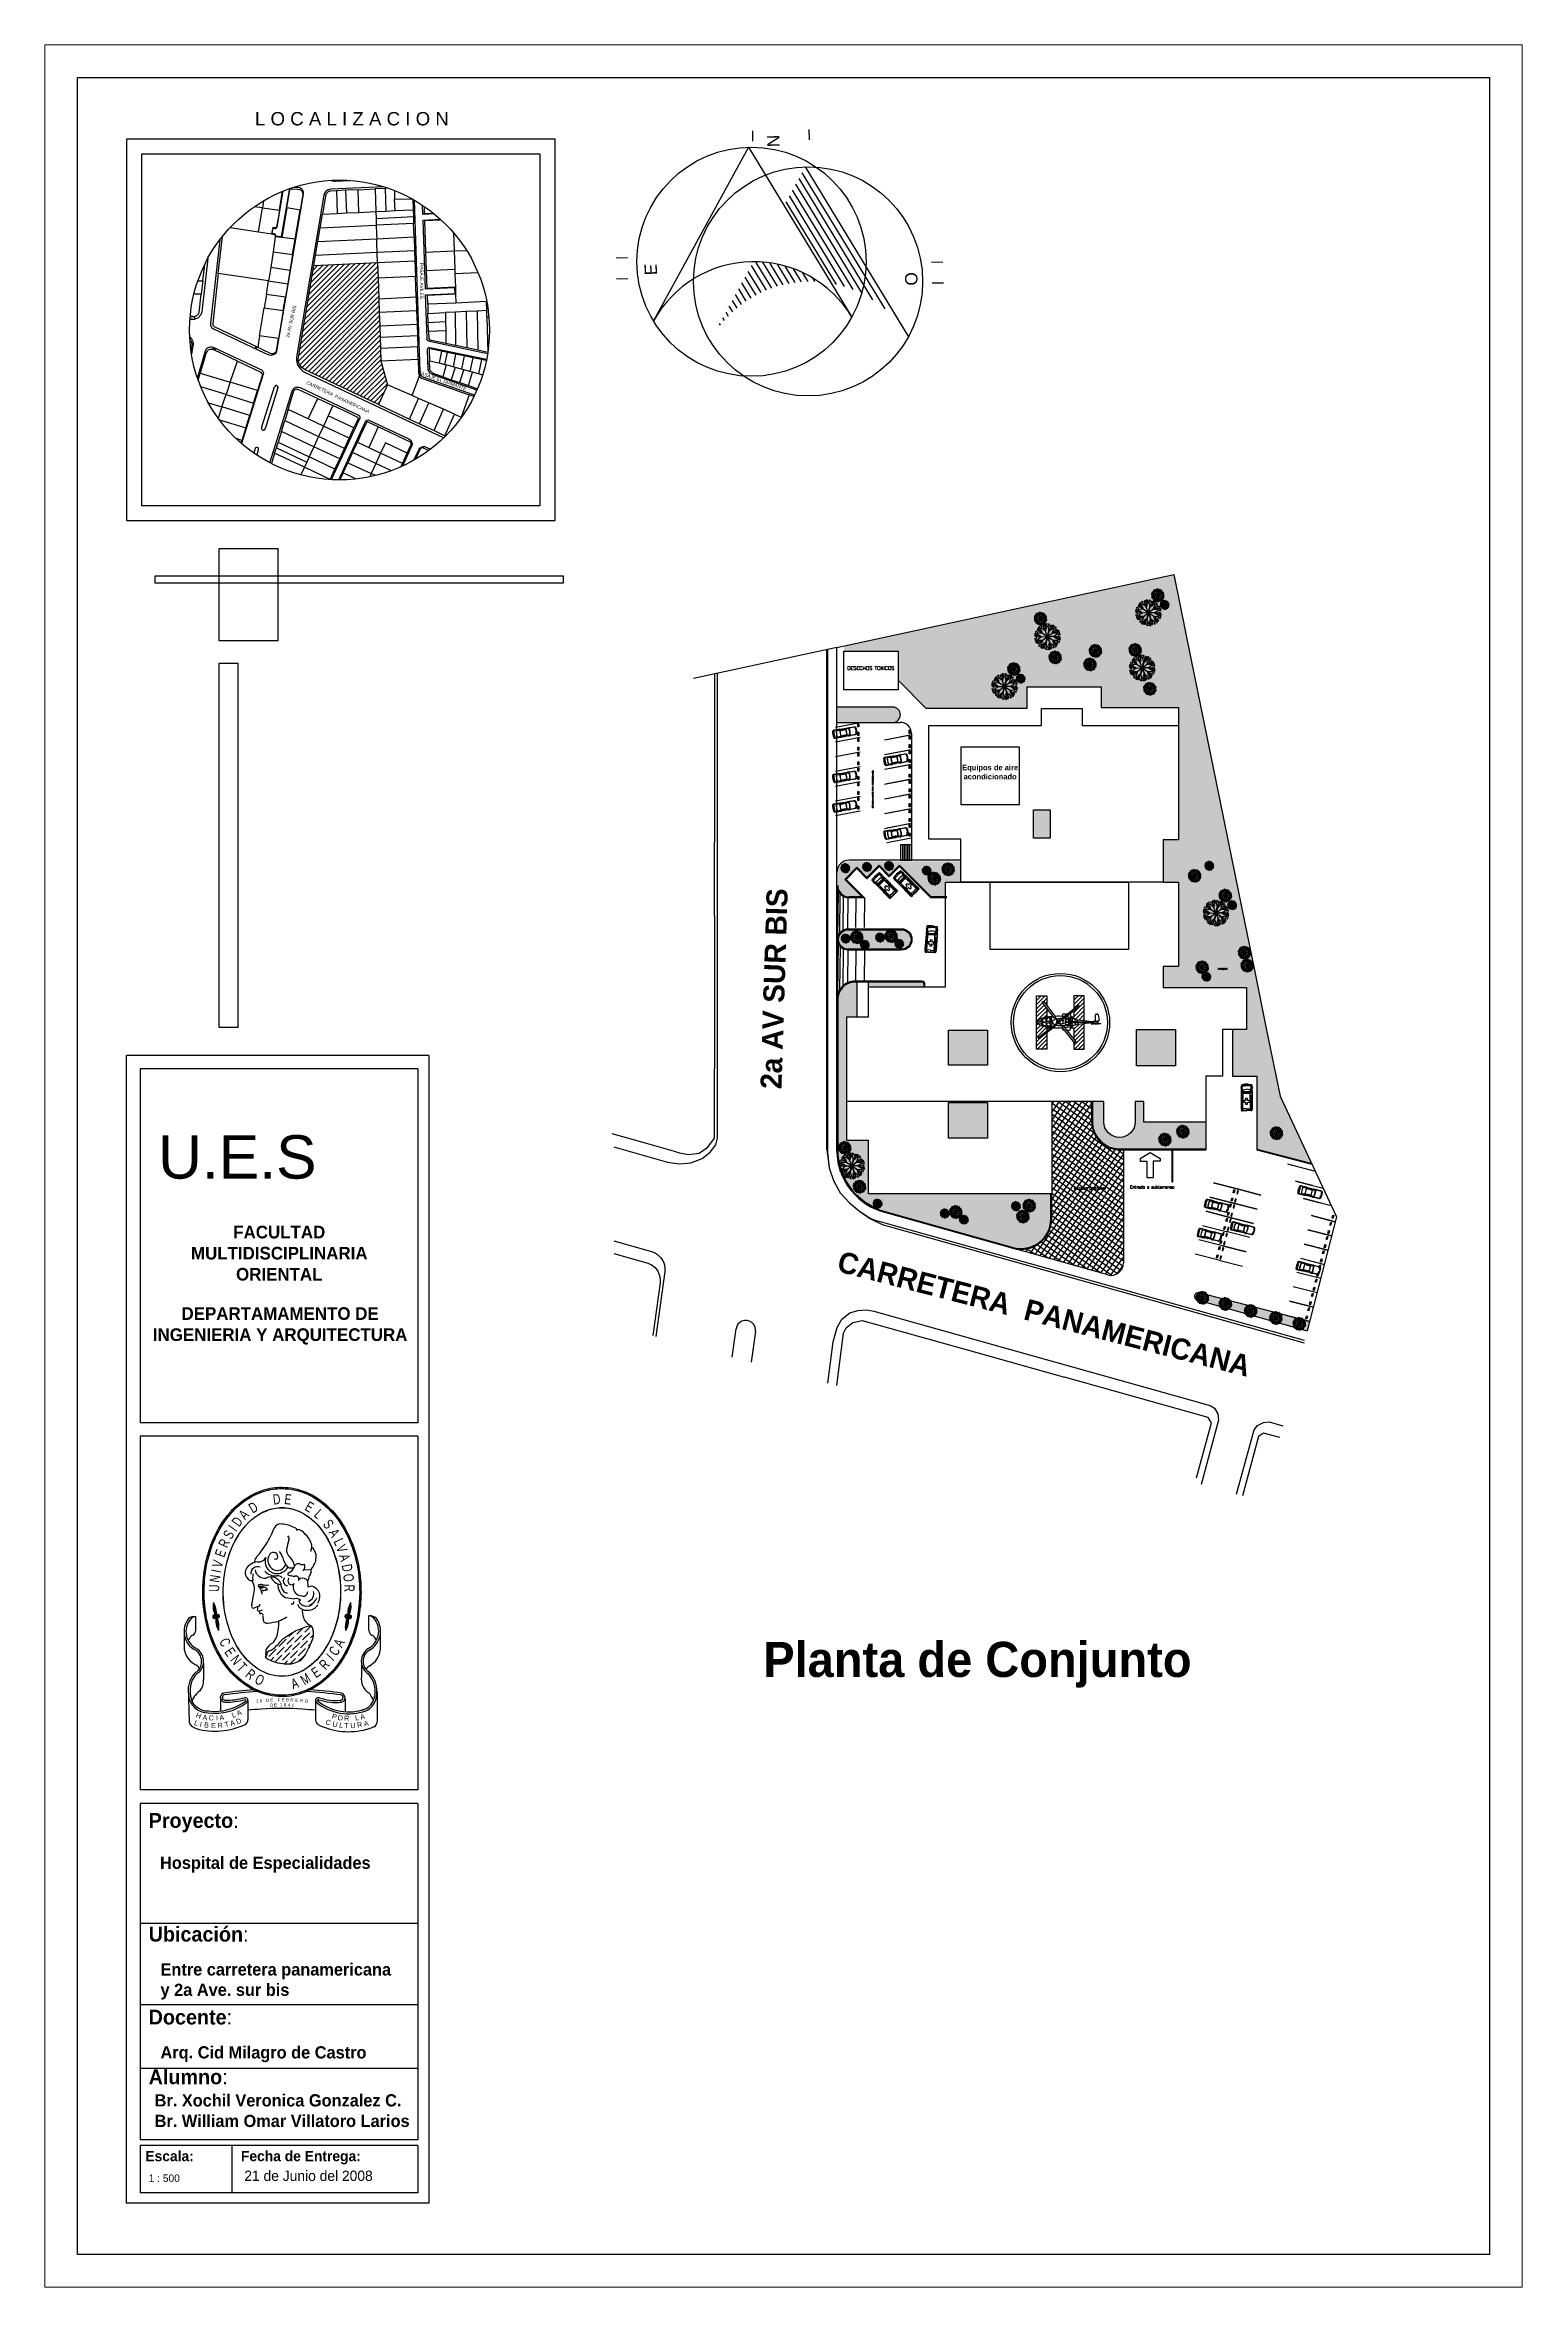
# Model space of a CAD drawing. Header units: millimetres. Extents: x -1615 to -538, y 177 to 397.
# Drawn here: x -1615.1 to -1470.3, y 177.4 to 397.2 of the extents above; entities that cross this region are included whole.
import ezdxf
from ezdxf.enums import TextEntityAlignment as Align

# ---------------------------------------------------------------- set-up
doc = ezdxf.new("R2010")
doc.units = ezdxf.units.MM
for name, color, linetype in [('010', 6, 'Continuous'), ('7', 7, 'Continuous'), ('AUX', 8, 'Continuous'), ('CAJONES', 8, 'Continuous'), ('CAN', 2, 'Continuous'), ('LOCALES', 2, 'Continuous'), ('MOB', 7, 'Continuous'), ('MUROS', 1, 'Continuous'), ('MUROS2', 9, 'Continuous'), ('NOMBRES', 9, 'Continuous'), ('P-1', 1, 'Continuous'), ('TEX', 2, 'Continuous'), ('Texto', 5, 'Continuous'), ('texto de calles', 4, 'Continuous'), ('TITULOS', 5, 'Continuous')]:
    doc.layers.add(name, color=color, linetype=linetype)
doc.layers.add('muros bajos', color=252, linetype='Continuous', lineweight=20)
doc.styles.add('frtr', font='swissek.ttf')
doc.styles.add('LOCALES', font='ARIAL.TTF', dxfattribs={"height": 0.25})
doc.styles.add('ROMANS', font='ROMANS.shx')
doc.styles.get("Standard").update_dxf_attribs({"font": 'stylu.ttf'})
doc.styles.add('STYLE6', font='stylu.ttf', dxfattribs={"height": 0.1})
doc.styles.add('SUIZOA', font='swissl.ttf')
doc.styles.add('txt', font='TXT', dxfattribs={"height": 0.2})

msp = doc.modelspace()

# ---------------------------------------------------------------- texts
for s, insert, char_height, width, attachment_point in [('{\\fStylus BT|b1|i0|c0|p34;Equipos de aire\\Pacondicionado}', (-1522.472, 326.629), 0.53382, 11.03893, 2), ('{\\fStylus BT|b1|i0|c0|p34;FACULTAD MULTIDISCIPLINARIA ORIENTAL}', (-1592.152, 281.443), 1.23924, 25.62626, 2), ('{\\fStylus BT|b1|i0|c0|p34;DEPARTAMAMENTO DE INGENIERIA Y ARQUITECTURA}', (-1592.068, 273.457), 1.23924, 25.62626, 2), ('{\\fStylus BT|b1|i0|c0|p34;Planta de Conjunto}', (-1523.718, 240.656), 3.44596, 71.25909, 2), ('{\\fStylus BT|b1|i0|c0|p34;Proyecto}:', (-1604.954, 223.87), 1.44824, 8.74929, 1), ('{\\fStylus BT|b1|i0|c0|p34;Hospital de Especialidades}', (-1603.837, 219.599), 1.19707, 24.07944, 1), ('{\\fStylus BT|b1|i0|c0|p34;Ubicación}:', (-1604.954, 212.726), 1.44824, 8.74919, 1), ('{\\fStylus BT|b1|i0|c0|p34;Entre carretera panamericana \\Py 2a Ave. sur bis}', (-1603.793, 209.144), 1.19707, 24.07944, 1), ('{\\fStylus BT|b1|i0|c0|p34;Docente}:', (-1604.954, 204.595), 1.44824, 8.74919, 1), ('{\\fStylus BT|b1|i0|c0|p34;Arq. Cid Milagro de Castro}', (-1603.793, 201.013), 1.19707, 24.07944, 1), ('{\\fStylus BT|b1|i0|c0|p34;Alumno}:', (-1604.954, 198.734), 1.44824, 8.74919, 1), ('{\\fStylus BT|b1|i0|c0|p34;Br. Xochil Veronica Gonzalez C.}', (-1604.37, 196.307), 1.19707, 27.78497, 1), ('{\\fStylus BT|b1|i0|c0|p34;Br. William Omar Villatoro Larios}', (-1604.37, 194.291), 1.19707, 27.78497, 1), ('{\\fStylus BT|b1|i0|c0|p34;Escala:}', (-1605.276, 190.758), 1.01377, 4.51913, 1), ('{\\fStylus BT|b1|i0|c0|p34;Fecha de Entrega:}', (-1595.911, 190.758), 1.01377, 13.75723, 1), (' 1 : 500', (-1605.23, 188.447), 0.7471, 10.02389, 1), ('{\\fStylus BT|b0|i0|c0|p34;21 de Junio del 2008}', (-1595.578, 188.823), 1.01377, 15.57007, 1)]:
    msp.add_mtext(s, dxfattribs=dict(insert=insert, char_height=char_height, width=width, attachment_point=attachment_point))
at = {"char_height": 2.06758, "width": 42.75545, "attachment_point": 2}
for s, insert, rotation in [('{\\fStylus BT|b1|i0|c0|p34;2a AV SUR BIS}', (-1544.682, 304.719), 88.1882), ('{\\fStylus BT|b1|i0|c0|p34;CARRETERA  PANAMERICANA}', (-1516.918, 273.817), 345.56765)]:
    msp.add_mtext(s, dxfattribs=dict(at, insert=insert, rotation=rotation))
at = {"layer": 'CAN', "color": 2, "style": 'frtr'}
msp.add_text('U.E.S', height=4.2579, dxfattribs=at).set_placement((-1604.03, 286.065))
at = {"layer": 'LOCALES', "ltscale": 0.05, "style": 'LOCALES'}
msp.add_text('N', height=1.208, rotation=91.32051, dxfattribs=at).set_placement((-1543.109, 387.188))
at = {"layer": 'LOCALES', "ltscale": 0.05, "style": 'LOCALES', "text_generation_flag": 2}
for s, rotation, p in [('E', 271.32051, (-1556.332, 374.608)), ('O', 91.32051, (-1529.613, 374.934))]:
    msp.add_text(s, height=1.208, rotation=rotation, dxfattribs=at).set_placement(p)
at = {"layer": 'LOCALES', "style": 'ROMANS'}
for s, height, p in [('DESECHOS TOXICOS', 0.34814, (-1534.166, 335.926)), ('Autopcia', 0.1678, (-1499.668, 306.568))]:
    msp.add_text(s, height=height, dxfattribs=at).set_placement(p, align=Align.CENTER)
for p in [(-1499.915, 311.813), (-1536.114, 286.142)]:
    msp.add_text('JARDIN', height=0.06, rotation=90, dxfattribs=at).set_placement(p, align=Align.CENTER)
at = {"layer": 'NOMBRES', "style": 'STYLE6'}
msp.add_text('7', height=0.0522, rotation=179.59022, dxfattribs=at).set_placement((-1500.814, 305.721), align=Align.CENTER)
at = {"layer": 'TEX', "style": 'ROMANS'}
msp.add_text('ESTACIONAMIENTO PARA PROFECIONALES', height=0.13556, rotation=90, dxfattribs=at).set_placement((-1533.893, 324.218), align=Align.CENTER)
for s, p in [('Acceso peatonal', (-1512.675, 285)), ('Entrada a subterraneo', (-1506.583, 285.099))]:
    msp.add_text(s, height=0.28538, dxfattribs=at).set_placement(p, align=Align.CENTER)
at = {"layer": 'Texto', "style": 'SUIZOA'}
msp.add_text('L O C A L I Z A C I O N', height=1.3093, dxfattribs=at).set_placement((-1594.535, 389.312))

# ---------------------------------------------------------------- blocks, each defined once
blk = doc.blocks.new('A$C67020A45')
at = {"linetype": 'Continuous'}
h = blk.add_hatch(color=0, dxfattribs=at)
edge = h.paths.add_edge_path(flags=16)
edge.add_spline(control_points=[(1.148, 2.856), (1.078, 2.856), (1.008, 2.845), (0.833, 2.792), (0.733, 2.735), (0.507, 2.54), (0.4, 2.375), (0.253, 1.983), (0.222, 1.75), (0.255, 1.295), (0.319, 1.073), (0.489, 0.784), (0.564, 0.692), (0.742, 0.542), (0.843, 0.485), (1.032, 0.432), (1.116, 0.423), (1.28, 0.435), (1.362, 0.455), (1.514, 0.521), (1.585, 0.567), (1.777, 0.732), (1.877, 0.879), (2.016, 1.212), (2.054, 1.397), (2.07, 1.836), (2.02, 2.092), (1.856, 2.428), (1.779, 2.537), (1.618, 2.692), (1.54, 2.747), (1.37, 2.826), (1.279, 2.849), (1.173, 2.855), (1.161, 2.856), (1.148, 2.856)], knot_values=[0, 0, 0, 0, 0.207067, 0.207067, 0.540702, 0.540702, 1.076376, 1.076376, 1.674431, 1.674431, 2.272487, 2.272487, 2.609197, 2.609197, 2.945907, 2.945907, 3.191166, 3.191166, 3.436424, 3.436424, 3.681683, 3.681683, 4.1722, 4.1722, 4.662717, 4.662717, 5.32339, 5.32339, 5.692835, 5.692835, 5.969357, 5.969357, 6.245878, 6.245878, 6.283185, 6.283185, 6.283185, 6.283185], degree=3, periodic=0)
edge = h.paths.add_edge_path()
edge.add_spline(control_points=[(1.148, 2.856), (1.078, 2.856), (1.009, 2.846), (0.876, 2.806), (0.812, 2.776), (0.636, 2.666), (0.536, 2.563), (0.378, 2.321), (0.319, 2.183), (0.227, 1.82), (0.218, 1.587), (0.294, 1.146), (0.378, 0.938), (0.572, 0.685), (0.652, 0.608), (0.833, 0.491), (0.934, 0.451), (1.145, 0.418), (1.254, 0.426), (1.458, 0.488), (1.553, 0.542), (1.72, 0.68), (1.793, 0.765), (1.912, 0.957), (1.96, 1.063), (2.064, 1.401), (2.081, 1.651), (2.008, 2.125), (1.918, 2.349), (1.713, 2.609), (1.634, 2.682), (1.456, 2.794), (1.357, 2.833), (1.219, 2.854), (1.183, 2.856), (1.148, 2.856)], knot_values=[0, 0, 0, 0, 0.205756, 0.205756, 0.411513, 0.411513, 0.816635, 0.816635, 1.221757, 1.221757, 1.812018, 1.812018, 2.402278, 2.402278, 2.718139, 2.718139, 3.033999, 3.033999, 3.34986, 3.34986, 3.665721, 3.665721, 3.981582, 3.981582, 4.297443, 4.297443, 4.929164, 4.929164, 5.560886, 5.560886, 5.869724, 5.869724, 6.178561, 6.178561, 6.283185, 6.283185, 6.283185, 6.283185], degree=3, periodic=0)
h = blk.add_hatch(color=0, dxfattribs=at)
edge = h.paths.add_edge_path(flags=16)
edge.add_spline(control_points=[(1.148, 2.631), (1.086, 2.631), (1.025, 2.619), (0.846, 2.549), (0.736, 2.455), (0.579, 2.22), (0.524, 2.089), (0.46, 1.807), (0.451, 1.655), (0.478, 1.364), (0.514, 1.224), (0.623, 0.985), (0.694, 0.883), (0.857, 0.734), (0.948, 0.684), (1.137, 0.642), (1.234, 0.65), (1.419, 0.721), (1.507, 0.785), (1.663, 0.966), (1.728, 1.086), (1.816, 1.356), (1.839, 1.506), (1.836, 1.8), (1.812, 1.944), (1.725, 2.201), (1.663, 2.314), (1.513, 2.492), (1.427, 2.557), (1.274, 2.618), (1.211, 2.631), (1.148, 2.631)], knot_values=[0, 0, 0, 0, 0.268385, 0.268385, 0.805156, 0.805156, 1.255684, 1.255684, 1.705816, 1.705816, 2.146445, 2.146445, 2.572379, 2.572379, 2.987821, 2.987821, 3.402929, 3.402929, 3.823287, 3.823287, 4.273493, 4.273493, 4.726956, 4.726956, 5.164835, 5.164835, 5.592518, 5.592518, 6.009533, 6.009533, 6.283185, 6.283185, 6.283185, 6.283185], degree=3, periodic=0)
edge = h.paths.add_edge_path()
edge.add_spline(control_points=[(1.148, 2.632), (1.086, 2.632), (1.025, 2.62), (0.846, 2.549), (0.736, 2.456), (0.579, 2.221), (0.524, 2.09), (0.46, 1.807), (0.45, 1.656), (0.477, 1.364), (0.514, 1.224), (0.622, 0.984), (0.693, 0.883), (0.856, 0.733), (0.948, 0.683), (1.139, 0.641), (1.237, 0.649), (1.426, 0.724), (1.515, 0.791), (1.669, 0.976), (1.733, 1.095), (1.818, 1.361), (1.84, 1.508), (1.837, 1.8), (1.813, 1.946), (1.723, 2.209), (1.657, 2.326), (1.511, 2.492), (1.435, 2.55), (1.288, 2.616), (1.218, 2.632), (1.148, 2.632)], knot_values=[0, 0, 0, 0, 0.268053, 0.268053, 0.80416, 0.80416, 1.254969, 1.254969, 1.705389, 1.705389, 2.146354, 2.146354, 2.572358, 2.572358, 2.988682, 2.988682, 3.409735, 3.409735, 3.838353, 3.838353, 4.281754, 4.281754, 4.725154, 4.725154, 5.168555, 5.168555, 5.611956, 5.611956, 5.979799, 5.979799, 6.283185, 6.283185, 6.283185, 6.283185], degree=3, periodic=0)
for points in [[(0.344, 1.517, 0.159293), (0.366, 1.367, 2.26126), (0.371, 1.337, 0.158807), (0.405, 1.19, 0.158807), (0.384, 1.34, 2.26126), (0.378, 1.369, 0.159293)], [(1.956, 1.515, 0.159293), (1.923, 1.367, 2.26126), (1.918, 1.337, 0.158807), (1.898, 1.188, 0.158807), (1.931, 1.335, 2.26126), (1.936, 1.365, 0.159293)]]:
    blk.add_hatch(color=0, dxfattribs=at).paths.add_polyline_path(points)
at = {"color": 0, "linetype": 'Continuous'}
for p, q in [((1.026, 2.316), (1.058, 2.391)), ((1.456, 2.282), (1.463, 2.271)), ((0.805, 1.791), (0.81, 1.852)), ((1.403, 1.9), (1.484, 1.903)), ((0.796, 1.49), (0.821, 1.641)), ((0.805, 1.791), (0.804, 1.765)), ((0.813, 1.735), (0.804, 1.765)), ((1.436, 1.787), (1.453, 1.777)), ((1.458, 1.698), (1.453, 1.777)), ((0.136, 1.188), (0.136, 1.351)), ((2.17, 1.188), (2.17, 1.359)), ((0, 1.146), (0, 1.038)), ((1.114, 1.001), (1.198, 1.085)), ((1.206, 1.026), (1.29, 1.11)), ((1.215, 1.102), (1.215, 1.102)), ((1.231, 1.119), (1.275, 1.162)), ((1.299, 1.051), (1.383, 1.135)), ((1.307, 1.127), (1.307, 1.127)), ((1.324, 1.144), (1.399, 1.219)), ((1.366, 0.984), (1.45, 1.068)), ((1.375, 1.06), (1.375, 1.06)), ((1.391, 1.077), (1.476, 1.161)), ((1.4, 1.152), (1.4, 1.152)), ((1.417, 1.169), (1.491, 1.243)), ((1.467, 1.085), (1.467, 1.085)), ((1.484, 1.102), (1.519, 1.136)), ((1.492, 1.178), (1.492, 1.178)), ((1.509, 1.194), (1.513, 1.199)), ((2.305, 0.959), (2.307, 1.196)), ((0.227, 0.8), (0.227, 0.611)), ((0.96, 0.914), (0.987, 0.942)), ((0.979, 0.866), (0.979, 0.866)), ((0.996, 0.883), (1.08, 0.967)), ((1.017, 0.836), (1.055, 0.874)), ((1.065, 0.817), (1.147, 0.9)), ((1.072, 0.891), (1.072, 0.891)), ((1.088, 0.908), (1.173, 0.992)), ((1.097, 0.984), (1.097, 0.984)), ((1.12, 0.805), (1.122, 0.807)), ((1.139, 0.824), (1.139, 0.824)), ((1.156, 0.841), (1.24, 0.925)), ((1.164, 0.917), (1.164, 0.917)), ((1.179, 0.797), (1.215, 0.832)), ((1.181, 0.933), (1.265, 1.018)), ((1.189, 1.009), (1.189, 1.009)), ((1.231, 0.849), (1.231, 0.849)), ((1.246, 0.796), (1.307, 0.858)), ((1.248, 0.866), (1.333, 0.95)), ((1.257, 0.942), (1.257, 0.942)), ((1.274, 0.959), (1.358, 1.043)), ((1.282, 1.034), (1.282, 1.034)), ((1.324, 0.874), (1.324, 0.874)), ((1.339, 0.822), (1.4, 0.883)), ((1.341, 0.891), (1.425, 0.975)), ((1.349, 0.967), (1.349, 0.967)), ((1.363, 0.835), (1.366, 0.836)), ((1.417, 0.9), (1.417, 0.9)), ((1.442, 0.992), (1.442, 0.992)), ((1.459, 1.009), (1.491, 1.041)), ((0.048, 0.527), (0.058, 0.11)), ((0.127, 0.79), (0.144, 0.779)), ((0.13, 0.661), (0.13, 0.661)), ((0.139, 0.783), (0.15, 0.776)), ((0.17, 0.693), (0.17, 0.693)), ((0.226, 0.602), (0.227, 0.611)), ((0.227, 0.611), (0.227, 0.611)), ((2.085, 0.788), (2.085, 0.649)), ((0.425, 0.398), (0.427, 0.414)), ((0.425, 0.398), (0.425, 0.241)), ((0.749, 0.364), (0.749, 0.345)), ((0.749, 0.345), (0.749, 0.174)), ((1.544, 0.364), (1.544, 0.322)), ((1.544, 0.322), (1.544, 0.198)), ((1.845, 0.431), (1.845, 0.431)), ((1.891, 0.39), (1.891, 0.234)), ((2.266, 0.473), (2.266, 0.112)), ((0.749, 0.174), (0.749, 0.138)), ((1.544, 0.198), (1.544, 0.136)), ((1.845, 0.215), (1.845, 0.215)), ((2.266, 0.23), (2.266, 0.112))]:
    blk.add_line(p, q, dxfattribs=at)
for centre, radius, start, end in [((1.132, 2.361), 0.0798, 78.7717, 158.0045), ((1.114, 2.039), 0.401, 62.4091, 85.1889), ((1.289, 2.353), 0.0429, 6.6277, 75.7953), ((1.313, 2.24), 0.135, 37.2109, 84.5849), ((0.017, 2.796), 1.117, 318.0355, 329.2879), ((0.237, 2.68), 0.869, 328.45, 335.2465), ((0.96, 1.99), 0.205, 14.5931, 38.5784), ((1.291, 2.128), 0.0887, 169.4565, 233.4308), ((2.688, 1.877), 1.508, 165.5487, 169.7744), ((1.197, 2.271), 0.0355, 329.7454, 52.0448), ((1.271, 2.156), 0.224, 34.3185, 47.8623), ((1.169, 2.079), 0.351, 22.4376, 33.0681), ((1.381, 2.171), 0.12, 334.8473, 20.5893), ((1.385, 2.171), 0.117, 334.3974, 337.5177), ((1.408, 2.054), 0.144, 347.1937, 50.2357), ((0.819, 1.867), 0.102, 116.1886, 244.1239), ((0.859, 1.87), 0.124, 88.3879, 136.3681), ((0.862, 1.858), 0.0796, 66.3118, 186.5826), ((0.938, 1.976), 0.116, 140.9063, 175.4553), ((0.944, 1.914), 0.112, 186.2928, 279.4084), ((0.872, 2.091), 0.0982, 264.6364, 333.3761), ((1.077, 2.007), 0.178, 223.2367, 274.1998), ((1.092, 1.998), 0.142, 159.5747, 258.1986), ((1.106, 2.012), 0.122, 152.4277, 241.9222), ((1.048, 2.054), 0.0517, 0.2075, 163.5452), ((1.094, 1.999), 0.105, 244.1611, 341.0459), ((1.073, 2.052), 0.0266, 237.0289, 3.8619), ((1.087, 2.009), 0.152, 261.1624, 329.7244), ((1.439, 2.125), 0.293, 196.4699, 221.3922), ((1.234, 1.85), 0.0163, 101.9878, 229.1863), ((1.241, 1.966), 0.0413, 237.729, 276.694), ((1.14, 2.018), 0.177, 301.0494, 330.4693), ((1.089, 1.904), 0.213, 12.008, 45.8413), ((1.257, 1.996), 0.0716, 261.2559, 303.8456), ((1.269, 1.946), 0.0296, 327.8019, 3.067), ((1.34, 1.926), 0.0472, 55.0966, 152.2936), ((1.388, 2.025), 0.0633, 250.7517, 294.7326), ((1.487, 1.83), 0.109, 136.7102, 147.2681), ((1.386, 1.925), 0.0298, 317.7393, 6.8123), ((1.429, 1.957), 0.0179, 139.4059, 173.9151), ((1.567, 1.967), 0.157, 182.9342, 194.1425), ((1.921, 1.648), 0.485, 154.7196, 164.5793), ((1.255, 1.995), 0.267, 328.4148, 333.5159), ((1.43, 1.984), 0.0973, 303.7584, 345.0893), ((1.473, 1.883), 0.0228, 37.3616, 59.4268), ((1.474, 1.885), 0.0213, 337.3687, 36.6362), ((1.401, 2.042), 0.149, 325.7996, 351.956), ((0.785, 1.803), 0.0291, 249.0353, 296.3112), ((0.787, 1.81), 0.0395, 295.6232, 295.983), ((0.709, 1.679), 0.119, 341.3206, 28.4592), ((0.873, 1.714), 0.0035, 129.326, 287.9743), ((0.905, 1.672), 0.0561, 73.5419, 127.3783), ((0.875, 1.708), 0.00322, 36.8166, 95.1126), ((0.873, 1.701), 0.00915, 10.122, 61.4294), ((0.887, 1.697), 0.00823, 93.9638, 259.7533), ((0.913, 1.57), 0.122, 79.3005, 103.2678), ((0.904, 1.627), 0.0798, 62.1082, 102.9477), ((0.932, 1.688), 0.0408, 179.3051, 192.7204), ((0.932, 1.688), 0.0408, 203.2747, 215.8923), ((0.932, 1.688), 0.0408, 223.4466, 235.9273), ((0.908, 1.649), 0.00513, 99.1367, 283.5009), ((0.887, 1.624), 0.0274, 356.8237, 47.5413), ((0.922, 1.61), 0.0466, 83.5665, 108.0768), ((0.899, 1.674), 0.0156, 357.9278, 45.7068), ((0.916, 1.52), 0.124, 89.7551, 93.1159), ((0.891, 1.611), 0.0263, 6.0661, 25.8758), ((0.961, 1.93), 0.208, 258.7809, 279.3575), ((0.75, 2.57), 0.931, 280.975, 283.5641), ((0.913, 1.62), 0.0821, 36.4944, 69.8774), ((1.018, 1.69), 0.127, 23.4766, 116.0235), ((0.951, 1.665), 0.0169, 8.6043, 44.5627), ((0.97, 1.677), 0.012, 263.8204, 320.4351), ((1.157, 1.878), 0.152, 204.4813, 262.0972), ((1.1, 1.759), 0.0722, 43.5278, 98.3137), ((1.274, 1.728), 0.173, 177.756, 210.102), ((1.231, 1.684), 0.115, 201.9679, 249.6976), ((1.325, 1.751), 0.191, 183.0485, 210.9895), ((1.214, 1.769), 0.0523, 131.1597, 271.9537), ((1.209, 1.696), 0.0646, 222.4459, 274.5865), ((1.262, 1.77), 0.0446, 135.2385, 306.0096), ((1.473, 3.031), 1.218, 258.2071, 260.8929), ((1.295, 1.875), 0.0497, 252.8759, 278.4517), ((1.385, 1.7), 0.106, 157.3354, 268.9033), ((1.313, 1.794), 0.034, 325.3699, 109.1331), ((1.393, 1.738), 0.0653, 48.2083, 136.2525), ((1.4, 1.641), 0.0496, 249.9, 346.7949), ((1.379, 1.657), 0.0744, 338.7352, 350.9149), ((1.494, 1.643), 0.0652, 47.2896, 122.7798), ((1.429, 1.619), 0.0931, 287.723, 18.091), ((1.48, 1.594), 0.113, 350.9569, 59.43), ((0.243, 1.176), 0.245, 141.5215, 241.8778), ((0.114, 1.264), 0.0891, 75.2644, 134.5523), ((0.136, 1.27), 0.0805, 90, 146.9986), ((0.355, 1.35), 0.0205, 58.1299, 322.7039), ((0.584, 1.475), 0.244, 170.1845, 206.3875), ((0.135, 1.391), 0.244, 354.9173, 31.1203), ((0.614, 1.316), 0.244, 175.0258, 211.1203), ((0.394, 1.357), 0.0205, 238.601, 143.1749), ((0.165, 1.232), 0.244, 350.1845, 26.279), ((0.84, 1.471), 0.0477, 156.1204, 180.9753), ((0.808, 1.47), 0.0163, 177.4179, 234.0424), ((0.812, 1.471), 0.0198, 228.24, 298.8055), ((0.805, 1.552), 0.0996, 279.4412, 295.3653), ((0.866, 1.443), 0.0261, 81.446, 134.5173), ((0.847, 1.45), 0.018, 337.1128, 66.2045), ((0.874, 1.432), 0.0152, 134.4863, 225.8367), ((0.879, 1.442), 0.026, 235.138, 291.0373), ((0.865, 1.494), 0.0248, 281.0418, 331.8526), ((0.911, 1.403), 0.0272, 153.5437, 211.103), ((0.895, 1.396), 0.0105, 190.3143, 295.442), ((0.862, 1.495), 0.0285, 333.4027, 6.2889), ((0.916, 1.339), 0.0841, 90.9119, 109.7757), ((0.905, 1.365), 0.023, 3.2685, 102.377), ((0.837, 1.348), 0.0925, 348.2203, 11.319), ((0.986, 1.32), 0.0587, 171.8643, 210.7733), ((0.776, 2.055), 0.827, 294.0412, 300.4347), ((1.338, 2.237), 0.677, 257.4886, 266.547), ((0.999, 1.634), 0.352, 303.9084, 306.3685), ((1.269, 1.519), 0.0198, 225.1768, 24.7639), ((1.314, 1.476), 0.0862, 48.0925, 101.1813), ((1.43, 1.529), 0.103, 197.0323, 280.2994), ((1.43, 1.529), 0.103, 197.0323, 280.2994), ((1.43, 1.529), 0.103, 197.0323, 280.2994), ((1.368, 1.531), 0.0181, 112.4978, 219.4054), ((1.411, 1.551), 0.0653, 208.5214, 245.4941), ((1.445, 1.599), 0.124, 240.3943, 300.0224), ((1.551, 1.41), 0.164, 171.6165, 204.6582), ((1.528, 1.375), 0.131, 195.1739, 225.0802), ((1.459, 1.557), 0.13, 265.3919, 329.7298), ((1.459, 1.557), 0.13, 265.3919, 329.7298), ((1.429, 1.619), 0.138, 287.723, 339.2113), ((1.486, 1.573), 0.106, 322.4128, 1.2804), ((1.907, 1.355), 0.0205, 37.2917, 301.8656), ((2.137, 1.231), 0.244, 154.1876, 190.2821), ((1.688, 1.312), 0.244, 329.3462, 5.4407), ((2.166, 1.391), 0.244, 149.3462, 185.5493), ((1.947, 1.348), 0.0205, 217.7627, 122.3366), ((1.717, 1.471), 0.244, 334.0791, 10.2821), ((2.184, 1.252), 0.108, 44.7975, 97.3962), ((2.17, 1.277), 0.0815, 27.3088, 90), ((2.053, 1.18), 0.254, 299.9053, 35.4343), ((0.243, 1.176), 0.222, 141.5215, 241.8778), ((0.243, 0.966), 0.222, 141.5215, 151.8698), ((0.136, 1.061), 0.0805, 115.1786, 146.9986), ((0.076, 1.188), 0.06, 295.1786, 0), ((0.977, 1.333), 0.0592, 225.3738, 288.3015), ((0.861, 2.233), 0.967, 277.0536, 285.1278), ((0.866, 1.205), 0.238, 316.195, 356.7025), ((0.1, 2.023), 1.413, 312.0196, 317.9287), ((0.546, 1.295), 0.567, 349.5397, 0.4948), ((1.839, 0.19), 1.124, 116.4982, 127.9135), ((1.607, 0.622), 0.632, 100.3646, 115.3879), ((1.498, 1.32), 0.0721, 210.3699, 250.9442), ((1.455, 1.196), 0.0581, 22.4563, 71.0666), ((1.231, 1.168), 0.29, 334.1503, 352.133), ((1.078, 1.111), 0.445, 8.0382, 13.9961), ((1.386, 1.152), 0.134, 347.2818, 9.4421), ((1.457, 1.148), 0.063, 342.0194, 342.7799), ((2.053, 1.18), 0.232, 299.9053, 35.4343), ((2.23, 1.188), 0.06, 180, 244.9203), ((2.17, 1.06), 0.0815, 27.3088, 64.9203), ((2.053, 0.963), 0.232, 27.9535, 35.4343), ((0.243, 1.006), 0.245, 172.5724, 241.8778), ((0.044, 0.825), 0.161, 312.4527, 57.268), ((0.044, 0.825), 0.183, 313.7943, 57.268), ((0.958, 0.875), 0.0036, 136.4816, 279.133), ((0.912, 0.901), 0.0495, 331.3977, 19.3822), ((0.921, 0.918), 0.0537, 310.0558, 344.8905), ((1.111, 0.933), 0.153, 166.8774, 186.0787), ((1.17, 1.156), 0.355, 233.5314, 266.5716), ((1.154, 0.845), 0.228, 120.7111, 147.3589), ((0.996, 0.921), 0.0231, 122.7591, 176.646), ((0.98, 0.923), 0.00724, 163.0984, 201.0959), ((0.947, 0.913), 0.0281, 341.4804, 19.2267), ((1.001, 0.925), 0.0225, 93.5708, 138.7007), ((0.912, 1.159), 0.229, 292.3765, 305.6889), ((1.215, 1.089), 0.294, 257.0123, 300.1936), ((1.298, 0.936), 0.12, 304.1578, 323.292), ((1.147, 1.074), 0.325, 319.6814, 338.0843), ((0.74, 1.349), 0.812, 330.8219, 337.7365), ((2.256, 0.827), 0.175, 119.1967, 240.8033), ((2.256, 0.827), 0.153, 119.1967, 240.8033), ((2.053, 0.995), 0.254, 299.9053, 351.7478), ((0.352, 0.485), 0.306, 140.5106, 188.5997), ((0.352, 0.485), 0.283, 141.6405, 188.5997), ((0.356, 0.399), 0.369, 123.4218, 130.6478), ((0.36, 0.41), 0.341, 123.8691, 132.4606), ((0.044, 0.656), 0.161, 31.8815, 48.6407), ((0.044, 0.594), 0.183, 322.37, 2.4738), ((2.256, 0.611), 0.175, 167.4586, 239.2361), ((2.256, 0.641), 0.153, 119.1967, 142.7336), ((1.94, 0.475), 0.303, 350.1981, 42.1211), ((1.94, 0.475), 0.325, 350.1981, 42.1211), ((0.277, 0.448), 0.228, 181.8832, 271.6781), ((0.277, 0.448), 0.205, 181.8832, 271.6781), ((0.352, 0.254), 0.283, 146.5498, 157.4131), ((0.488, 0.103), 0.483, 129.6171, 140.8346), ((0.146, 0.521), 0.0577, 306.7681, 322.6437), ((0.363, 0.823), 0.608, 262.5172, 307.5576), ((0.363, 0.823), 0.585, 262.5172, 307.5576), ((0.48, 0.402), 0.0538, 115.9964, 251.5954), ((0.48, 0.402), 0.0313, 115.9964, 251.5954), ((0.368, 0.734), 0.297, 287.2788, 288.8863), ((0.513, 0.532), 0.188, 254.5034, 259.1108), ((1.148, -4.407), 4.908, 93.8563, 98.0012), ((1.148, -4.407), 4.886, 93.3637, 98.0012), ((0.481, 0.396), 0.0262, 245.815, 276.3914), ((0.512, 1.07), 0.723, 267.31, 286.4577), ((0.512, 1.07), 0.7, 267.31, 286.9244), ((0.717, 0.368), 0.0316, 299.9443, 95.2339), ((0.716, 0.367), 0.0094, 287.61, 87.6476), ((1.15, -2.394), 2.667, 84.8377, 95.2125), ((1.148, -4.654), 5.132, 82.1934, 86.7811), ((1.148, -4.654), 5.155, 82.1934, 86.3108), ((1.574, 0.368), 0.0308, 69.1135, 236.3338), ((1.932, 0.806), 0.597, 231.0317, 289.9475), ((1.575, 0.368), 0.00872, 65.0769, 252.5696), ((1.932, 0.806), 0.574, 231.0317, 289.9475), ((1.583, 0.383), 0.00905, 242.3563, 275.4564), ((1.781, 0.975), 0.632, 251.7983, 276.125), ((1.586, 0.386), 0.0108, 62.8419, 95.0992), ((1.781, 0.975), 0.609, 251.7983, 274.7916), ((1.834, 0.402), 0.0351, 260.6001, 298.537), ((1.836, 0.399), 0.0544, 262.6337, 76.8389), ((1.836, 0.399), 0.0319, 281.2403, 76.8389), ((1.781, 0.975), 0.609, 276.0345, 276.125), ((2.051, 0.439), 0.189, 281.7436, 354.7813), ((2.051, 0.439), 0.211, 281.7436, 354.7813), ((1.94, 0.259), 0.303, 21.4007, 41.6803), ((0.133, 0.127), 0.0761, 192.5605, 247.3378), ((0.283, 0.342), 0.337, 237.7307, 245.2994), ((0.363, 0.823), 0.818, 254.3723, 295.4593), ((0.689, 0.138), 0.06, 295.4593, 0), ((1.148, -4.407), 4.676, 92.9438, 94.8962), ((1.148, -4.654), 4.922, 85.3826, 87.1803), ((1.604, 0.136), 0.06, 180, 243.8849), ((1.932, 0.806), 0.807, 243.8849, 285.2048), ((2.051, 0.439), 0.421, 281.7436, 295.4288), ((2.206, 0.112), 0.06, 295.4288, 0)]:
    blk.add_arc(centre, radius, start, end, dxfattribs=at)
for points, knots in [([(1.148, 2.871), (1.077, 2.871), (1.005, 2.86), (0.826, 2.806), (0.722, 2.747), (0.544, 2.592), (0.468, 2.496), (0.346, 2.283), (0.299, 2.165), (0.204, 1.793), (0.202, 1.521), (0.305, 1.08), (0.385, 0.901), (0.564, 0.672), (0.641, 0.599), (0.809, 0.487), (0.901, 0.448), (1.091, 0.407), (1.188, 0.406), (1.377, 0.442), (1.467, 0.478), (1.63, 0.58), (1.704, 0.645), (1.832, 0.795), (1.886, 0.88), (2.016, 1.149), (2.065, 1.351), (2.086, 1.762), (2.058, 1.971), (1.927, 2.349), (1.825, 2.519), (1.612, 2.717), (1.527, 2.774), (1.343, 2.851), (1.246, 2.871), (1.148, 2.871)], [0, 0, 0, 0, 0.206723, 0.206723, 0.544447, 0.544447, 0.88217, 0.88217, 1.219893, 1.219893, 1.895339, 1.895339, 2.412063, 2.412063, 2.710017, 2.710017, 2.994578, 2.994578, 3.272352, 3.272352, 3.550127, 3.550127, 3.827902, 3.827902, 4.105676, 4.105676, 4.639363, 4.639363, 5.173049, 5.173049, 5.706736, 5.706736, 5.999875, 5.999875, 6.283185, 6.283185, 6.283185, 6.283185]), ([(1.148, 2.856), (1.078, 2.856), (1.009, 2.846), (0.876, 2.806), (0.812, 2.776), (0.636, 2.666), (0.536, 2.563), (0.378, 2.321), (0.319, 2.183), (0.227, 1.82), (0.218, 1.587), (0.294, 1.146), (0.378, 0.938), (0.572, 0.685), (0.652, 0.608), (0.833, 0.491), (0.934, 0.451), (1.145, 0.418), (1.254, 0.426), (1.458, 0.488), (1.553, 0.542), (1.72, 0.68), (1.793, 0.765), (1.912, 0.957), (1.96, 1.063), (2.064, 1.401), (2.081, 1.651), (2.008, 2.125), (1.918, 2.349), (1.713, 2.609), (1.634, 2.682), (1.456, 2.794), (1.357, 2.833), (1.219, 2.854), (1.183, 2.856), (1.148, 2.856)], [0, 0, 0, 0, 0.205756, 0.205756, 0.411513, 0.411513, 0.816635, 0.816635, 1.221757, 1.221757, 1.812018, 1.812018, 2.402278, 2.402278, 2.718139, 2.718139, 3.033999, 3.033999, 3.34986, 3.34986, 3.665721, 3.665721, 3.981582, 3.981582, 4.297443, 4.297443, 4.929164, 4.929164, 5.560886, 5.560886, 5.869724, 5.869724, 6.178561, 6.178561, 6.283185, 6.283185, 6.283185, 6.283185]), ([(1.148, 2.856), (1.078, 2.856), (1.008, 2.845), (0.833, 2.792), (0.733, 2.735), (0.507, 2.54), (0.4, 2.375), (0.253, 1.983), (0.222, 1.75), (0.255, 1.295), (0.319, 1.073), (0.489, 0.784), (0.564, 0.692), (0.742, 0.542), (0.843, 0.485), (1.032, 0.432), (1.116, 0.423), (1.28, 0.435), (1.362, 0.455), (1.514, 0.521), (1.585, 0.567), (1.777, 0.732), (1.877, 0.879), (2.016, 1.212), (2.054, 1.397), (2.07, 1.836), (2.02, 2.092), (1.856, 2.428), (1.779, 2.537), (1.618, 2.692), (1.54, 2.747), (1.37, 2.826), (1.279, 2.849), (1.173, 2.855), (1.161, 2.856), (1.148, 2.856)], [0, 0, 0, 0, 0.207067, 0.207067, 0.540702, 0.540702, 1.076376, 1.076376, 1.674431, 1.674431, 2.272487, 2.272487, 2.609197, 2.609197, 2.945907, 2.945907, 3.191166, 3.191166, 3.436424, 3.436424, 3.681683, 3.681683, 4.1722, 4.1722, 4.662717, 4.662717, 5.32339, 5.32339, 5.692835, 5.692835, 5.969357, 5.969357, 6.245878, 6.245878, 6.283185, 6.283185, 6.283185, 6.283185]), ([(1.148, 2.632), (1.086, 2.632), (1.025, 2.62), (0.846, 2.549), (0.736, 2.456), (0.579, 2.221), (0.524, 2.09), (0.46, 1.807), (0.45, 1.656), (0.477, 1.364), (0.514, 1.224), (0.622, 0.984), (0.693, 0.883), (0.856, 0.733), (0.948, 0.683), (1.139, 0.641), (1.237, 0.649), (1.426, 0.724), (1.515, 0.791), (1.669, 0.976), (1.733, 1.095), (1.818, 1.361), (1.84, 1.508), (1.837, 1.8), (1.813, 1.946), (1.723, 2.209), (1.657, 2.326), (1.511, 2.492), (1.435, 2.55), (1.288, 2.616), (1.218, 2.632), (1.148, 2.632)], [0, 0, 0, 0, 0.268053, 0.268053, 0.80416, 0.80416, 1.254969, 1.254969, 1.705389, 1.705389, 2.146354, 2.146354, 2.572358, 2.572358, 2.988682, 2.988682, 3.409735, 3.409735, 3.838353, 3.838353, 4.281754, 4.281754, 4.725154, 4.725154, 5.168555, 5.168555, 5.611956, 5.611956, 5.979799, 5.979799, 6.283185, 6.283185, 6.283185, 6.283185]), ([(1.148, 2.631), (1.086, 2.631), (1.025, 2.619), (0.846, 2.549), (0.736, 2.455), (0.579, 2.22), (0.524, 2.089), (0.46, 1.807), (0.451, 1.655), (0.478, 1.364), (0.514, 1.224), (0.623, 0.985), (0.694, 0.883), (0.857, 0.734), (0.948, 0.684), (1.137, 0.642), (1.234, 0.65), (1.419, 0.721), (1.507, 0.785), (1.663, 0.966), (1.728, 1.086), (1.816, 1.356), (1.839, 1.506), (1.836, 1.8), (1.812, 1.944), (1.725, 2.201), (1.663, 2.314), (1.513, 2.492), (1.427, 2.557), (1.274, 2.618), (1.211, 2.631), (1.148, 2.631)], [0, 0, 0, 0, 0.268385, 0.268385, 0.805156, 0.805156, 1.255684, 1.255684, 1.705816, 1.705816, 2.146445, 2.146445, 2.572379, 2.572379, 2.987821, 2.987821, 3.402929, 3.402929, 3.823287, 3.823287, 4.273493, 4.273493, 4.726956, 4.726956, 5.164835, 5.164835, 5.592518, 5.592518, 6.009533, 6.009533, 6.283185, 6.283185, 6.283185, 6.283185])]:
    blk.add_open_spline(points, degree=3, knots=knots, dxfattribs=at)
at = {"color": 0, "linetype": 'Continuous', "width": 0.75}
for s, rotation, p in [('D', 31.7844, (0.806, 2.56)), ('D', 7.2104, (1.051, 2.666)), ('E', 353.2275, (1.172, 2.675)), ('E', 329.5691, (1.407, 2.609)), ('I', 54.3577, (0.608, 2.342)), ('D', 54.7353, (0.647, 2.398)), ('A', 46.5192, (0.716, 2.48)), ('L', 317.9256, (1.516, 2.536)), ('S', 308.6531, (1.623, 2.432)), ('E', 70.1, (0.469, 2.039)), ('R', 65.7934, (0.506, 2.15)), ('S', 60.3754, (0.554, 2.251)), ('A', 300.9477, (1.692, 2.338)), ('L', 295.5702, (1.751, 2.234)), ('V', 293.2626, (1.78, 2.163)), ('I', 78.3391, (0.432, 1.858)), ('V', 75.7154, (0.442, 1.918)), ('A', 286.7795, (1.817, 2.066)), ('D', 280.7776, (1.849, 1.955)), ('O', 275.9114, (1.868, 1.848)), ('U', 90, (0.413, 1.641)), ('N', 82.2035, (0.416, 1.746)), ('R', 271.5496, (1.881, 1.727)), ('C', 296.093, (0.407, 1.062)), ('A', 62.9886, (1.853, 0.979)), ('E', 303.881, (0.467, 0.936)), ('N', 308.3258, (0.536, 0.84)), ('T', 312.8588, (0.61, 0.744)), ('R', 46.6491, (1.661, 0.717)), ('I', 47.22, (1.749, 0.821)), ('C', 56.8294, (1.791, 0.879)), ('R', 322.3945, (0.71, 0.652)), ('O', 331.0134, (0.817, 0.579)), ('A', 18.0761, (1.279, 0.498)), ('M', 31.3115, (1.414, 0.54)), ('E', 35.4474, (1.549, 0.625))]:
    blk.add_text(s, height=0.12, rotation=rotation, dxfattribs=at).set_placement(p)
at = {"color": 0, "linetype": 'Continuous'}
for s, height, rotation, p in [('1', 0.0375, 3.8624, (0.844, 0.34)), ('6', 0.0375, 3.6884, (0.889, 0.343)), ('D', 0.0375, 356.1094, (0.961, 0.35)), ('D', 0.0375, 0.2522, (1.007, 0.292)), ('E', 0.0375, 1.2376, (1.012, 0.353)), ('E', 0.0375, 0.7736, (1.057, 0.295)), ('F', 0.0375, 356.1094, (1.097, 0.355)), ('1', 0.0375, 358.557, (1.125, 0.296)), ('E', 0.0375, 359.5065, (1.144, 0.356)), ('8', 0.0375, 356.876, (1.168, 0.296)), ('B', 0.0375, 356.1094, (1.196, 0.356)), ('4', 0.0375, 355.9937, (1.214, 0.295)), ('R', 0.0375, 354.4989, (1.246, 0.355)), ('1', 0.0375, 354.6485, (1.261, 0.293)), ('E', 0.0375, 354.8759, (1.304, 0.35)), ('R', 0.0375, 356.3814, (1.359, 0.345)), ('O', 0.0375, 354.0732, (1.414, 0.34)), ('L', 0.06, 338.2836, (0.111, 0.082)), ('H', 0.06, 336.4989, (0.131, 0.172)), ('I', 0.06, 349.348, (0.179, 0.058)), ('A', 0.06, 351.754, (0.213, 0.141)), ('B', 0.06, 355.6602, (0.233, 0.05)), ('C', 0.06, 357.8608, (0.288, 0.133)), ('E', 0.06, 1.1079, (0.317, 0.041)), ('I', 0.06, 0.7684, (0.373, 0.132)), ('R', 0.06, 5.3103, (0.397, 0.041)), ('A', 0.06, 7.2539, (0.418, 0.132)), ('T', 0.06, 11.9558, (0.483, 0.051)), ('A', 0.06, 15.2848, (0.549, 0.065)), ('L', 0.06, 19.684, (0.571, 0.161)), ('D', 0.06, 22.6832, (0.624, 0.084)), ('A', 0.06, 24.8872, (0.631, 0.183)), ('C', 0.06, 339.9561, (1.654, 0.091)), ('P', 0.06, 343.868, (1.73, 0.155)), ('U', 0.06, 348.0288, (1.738, 0.063)), ('O', 0.06, 352.3231, (1.798, 0.137)), ('L', 0.06, 350.6838, (1.817, 0.048)), ('T', 0.06, 358.2939, (1.88, 0.041)), ('R', 0.06, 0.1724, (1.88, 0.127)), ('U', 0.06, 4.6367, (1.955, 0.039)), ('L', 0.06, 7.6544, (2.012, 0.13)), ('R', 0.06, 8.505, (2.036, 0.046)), ('A', 0.06, 15.2246, (2.075, 0.139)), ('A', 0.06, 15.6562, (2.118, 0.06))]:
    blk.add_text(s, height=height, rotation=rotation, dxfattribs=at).set_placement(p)
blk = doc.blocks.new('UBICACION')
h = blk.add_hatch()
h.set_pattern_fill('ANSI31', color=2, scale=0.369971, style=0)
h.set_pattern_definition([(45, (106.9824, 628.2721), (-0.8306097, 0.8306097), [])])
h.paths.add_polyline_path([(-49.66, 1222.47), (-49.89, 1229.13), (-50.06, 1234.3), (-70.89, 1233.32), (-75.92, 1203.39), (-75.98, 1202.49), (-75.87, 1201.8), (-75.64, 1201.11), (-75.24, 1200.5), (-74.78, 1199.98), (-73.98, 1199.31), (-49.7, 1187.87), (-46.81, 1194.37), (-48.97, 1202.13), (-49.11, 1206.2), (-49.24, 1209.9), (-49.36, 1213.59), (-49.51, 1218.03)])
at = {"linetype": 'Continuous'}
blk.add_circle((-62.49, 1212.23), 48.99, dxfattribs=at)
for centre, start, end in [((-83.16, 1193.54), 342.63574, 163.10084), ((-87.37, 1180.1), 162.17065, 342.63574), ((-89.5, 1173.3), 342.63473, 163.09983)]:
    blk.add_arc(centre, 0.592, start, end)
at = {"layer": '7', "color": 7}
for p, q in [((-63.88, 1260.88), (-59.11, 1261.1)), ((-87.31, 1254.48), (-87.7, 1252.11)), ((-82.92, 1205.28), (-74.28, 1256.65)), ((-82.86, 1245.81), (-80.85, 1257.71)), ((-82.11, 1251.35), (-81.07, 1257.56)), ((-78.94, 1257.94), (-81.51, 1242.66)), ((-79.72, 1252.21), (-78.74, 1258.05)), ((-78.29, 1258.33), (-76.06, 1258.25)), ((-76.04, 1258.8), (-77.52, 1258.85)), ((-67.59, 1256.25), (-76.5, 1203.32)), ((-74.46, 1256.67), (-75.35, 1251.4)), ((-67.05, 1256.12), (-68.06, 1250.12)), ((-48.01, 1259.03), (-65.36, 1258.21)), ((-63.45, 1257.75), (-65.32, 1257.66)), ((-60.49, 1257.89), (-63.45, 1257.75)), ((-63.45, 1257.75), (-63.2, 1250.35)), ((-56.42, 1258.08), (-60.49, 1257.89)), ((-60.49, 1257.89), (-60.24, 1250.49)), ((-56.42, 1258.08), (-50.84, 1258.32)), ((-56.17, 1250.68), (-56.42, 1258.08)), ((-47.55, 1258.5), (-50.84, 1258.32)), ((-50.84, 1258.32), (-50.63, 1250.94)), ((-46.53, 1258.54), (-47.55, 1258.5)), ((-47.55, 1258.5), (-47.3, 1251.1)), ((-44.57, 1257.82), (-44.47, 1254.94)), ((-44.47, 1254.94), (-38.56, 1255.15)), ((-44.35, 1251.24), (-44.47, 1254.94)), ((-38.56, 1255.15), (-38.43, 1251.52)), ((-36.08, 1198.43), (-37.98, 1254.65)), ((-35.23, 1250), (-35.34, 1253)), ((-98.26, 1245.7), (-88.98, 1244.3)), ((-87.7, 1252.11), (-90.37, 1252.51)), ((-88.98, 1244.3), (-88.03, 1250.1)), ((-88.03, 1250.1), (-87.7, 1252.11)), ((-87.7, 1252.11), (-82.11, 1251.35)), ((-82.46, 1249.28), (-83.03, 1245.9)), ((-82.11, 1251.35), (-82.46, 1249.28)), ((-79.72, 1252.21), (-81.36, 1242.45)), ((-75.35, 1251.4), (-79.72, 1252.21)), ((-76.95, 1241.87), (-75.35, 1251.4)), ((-69.57, 1241.16), (-68.82, 1245.64)), ((-68.82, 1245.64), (-68.06, 1250.12)), ((-68.82, 1245.64), (-50.48, 1246.51)), ((-68.06, 1250.12), (-63.2, 1250.35)), ((-63.2, 1250.35), (-60.24, 1250.49)), ((-60.24, 1250.49), (-56.17, 1250.68)), ((-56.17, 1250.68), (-50.63, 1250.94)), ((-50.63, 1250.94), (-47.3, 1251.1)), ((-50.63, 1250.94), (-50.55, 1248.72)), ((-50.55, 1248.72), (-38.36, 1249.3)), ((-50.55, 1248.72), (-50.5, 1246.99)), ((-50.5, 1246.99), (-50.48, 1246.51)), ((-38.28, 1247.08), (-50.48, 1246.51)), ((-50.48, 1246.51), (-50.38, 1243.68)), ((-47.3, 1251.1), (-44.35, 1251.24)), ((-44.35, 1251.24), (-38.43, 1251.52)), ((-38.43, 1251.52), (-38.36, 1249.3)), ((-38.36, 1249.3), (-38.28, 1247.08)), ((-38.13, 1242.64), (-38.28, 1247.08)), ((-31.51, 1250.18), (-35.23, 1250)), ((-35.17, 1248.15), (-29.47, 1248.42)), ((-34.41, 1225.59), (-35.17, 1248.15)), ((-34.69, 1250.21), (-34.77, 1252.62)), ((-31.72, 1250.35), (-34.69, 1250.21)), ((-34.61, 1247.99), (-29.28, 1248.24)), ((-34.26, 1237.64), (-34.61, 1247.99)), ((-101.62, 1241.71), (-104.67, 1214.47)), ((-102.1, 1230.74), (-100.75, 1242.83)), ((-88.98, 1244.3), (-84.68, 1243.63)), ((-83.56, 1242.72), (-84.14, 1237.82)), ((-83.51, 1243.05), (-83.56, 1242.72)), ((-81.36, 1242.45), (-83.56, 1242.72)), ((-83.35, 1242.88), (-83.32, 1243.06)), ((-81.51, 1242.66), (-83.35, 1242.88)), ((-76.95, 1241.87), (-81.36, 1242.45)), ((-77.8, 1236.86), (-76.95, 1241.87)), ((-70.32, 1236.68), (-69.57, 1241.16)), ((-69.57, 1241.16), (-50.33, 1242.07)), ((-50.38, 1243.68), (-50.33, 1242.07)), ((-50.33, 1242.07), (-38.13, 1242.64)), ((-50.27, 1240.43), (-50.33, 1242.07)), ((-50.18, 1237.63), (-50.27, 1240.43)), ((-38.13, 1242.64), (-37.98, 1238.2)), ((-25.22, 1244.03), (-25.02, 1238.07)), ((-105.53, 1235.63), (-107.47, 1218.15)), ((-107.12, 1228.34), (-106.53, 1233.69)), ((-84.97, 1232.65), (-85.3, 1230.65)), ((-84.14, 1237.82), (-84.97, 1232.65)), ((-78.67, 1231.7), (-84.97, 1232.65)), ((-84.14, 1237.82), (-77.8, 1236.86)), ((-77.8, 1236.86), (-79.4, 1227.32)), ((-75.92, 1203.39), (-70.89, 1233.32)), ((-70.89, 1233.32), (-70.32, 1236.68)), ((-70.89, 1233.32), (-50.06, 1234.3)), ((-70.32, 1236.68), (-50.18, 1237.63)), ((-50.18, 1237.63), (-37.98, 1238.2)), ((-50.16, 1237.24), (-50.18, 1237.63)), ((-50.06, 1234.3), (-50.16, 1237.24)), ((-50.06, 1234.3), (-37.87, 1234.88)), ((-50.06, 1234.3), (-49.89, 1229.13)), ((-37.98, 1238.2), (-37.87, 1234.88)), ((-37.87, 1234.88), (-37.69, 1229.7)), ((-34.26, 1237.64), (-25.02, 1238.07)), ((-34.06, 1231.72), (-34.26, 1237.64)), ((-34.06, 1231.72), (-24.82, 1232.16)), ((-33.86, 1225.8), (-34.06, 1231.72)), ((-25.02, 1238.07), (-20.99, 1238.26)), ((-25.02, 1238.07), (-24.82, 1232.16)), ((-24.82, 1232.16), (-24.77, 1230.58)), ((-107.66, 1223.92), (-110.05, 1223.97)), ((-108.77, 1228.29), (-107.12, 1228.34)), ((-108.39, 1217.91), (-107.66, 1223.92)), ((-107.12, 1228.34), (-107.66, 1223.92)), ((-102.1, 1230.74), (-103.93, 1214.41)), ((-85.68, 1228.26), (-102.1, 1230.74)), ((-86.39, 1223.88), (-87.1, 1219.5)), ((-86.39, 1223.88), (-85.68, 1228.26)), ((-80.14, 1222.94), (-86.39, 1223.88)), ((-85.3, 1230.65), (-85.68, 1228.26)), ((-85.68, 1228.26), (-79.4, 1227.32)), ((-79.4, 1227.32), (-80.14, 1222.94)), ((-37.69, 1229.7), (-49.89, 1229.13)), ((-49.89, 1229.13), (-49.66, 1222.47)), ((-37.47, 1223.04), (-37.69, 1229.7)), ((-24.8, 1226.05), (-34.41, 1225.59)), ((-34.34, 1223.74), (-24.73, 1224.2)), ((-33.86, 1209.41), (-34.34, 1223.74)), ((-24.62, 1226.24), (-33.86, 1225.8)), ((-33.78, 1223.59), (-24.54, 1224.02)), ((-24.73, 1224.2), (-24.8, 1226.05)), ((-17.2, 1230.92), (-24.77, 1230.58)), ((-24.77, 1230.58), (-24.62, 1226.24)), ((-24.62, 1226.24), (-24.54, 1224.02)), ((-24.54, 1224.02), (-24.44, 1221.06)), ((-111.03, 1216.7), (-109.9, 1216.7)), ((-109.9, 1216.7), (-109.9, 1215.69)), ((-88.58, 1210.37), (-87.1, 1219.5)), ((-87.1, 1219.5), (-80.88, 1218.56)), ((-80.88, 1218.56), (-82.41, 1209.43)), ((-80.88, 1218.56), (-80.14, 1222.94)), ((-49.66, 1222.47), (-37.47, 1223.04)), ((-49.66, 1222.47), (-49.51, 1218.03)), ((-49.51, 1218.03), (-37.32, 1218.61)), ((-49.51, 1218.03), (-49.36, 1213.59)), ((-37.47, 1223.04), (-37.32, 1218.61)), ((-37.32, 1218.61), (-37.16, 1214.17)), ((-33.68, 1220.63), (-33.78, 1223.59)), ((-24.44, 1221.06), (-33.68, 1220.63)), ((-33.68, 1220.63), (-33.58, 1217.67)), ((-33.58, 1217.67), (-27.89, 1217.94)), ((-33.48, 1214.71), (-33.58, 1217.67)), ((-24.72, 1218.09), (-27.89, 1217.94)), ((-27.89, 1217.94), (-27.85, 1214.98)), ((-21.09, 1218.26), (-24.72, 1218.09)), ((-24.72, 1218.09), (-24.56, 1207.25)), ((-14.46, 1221.53), (-24.44, 1221.06)), ((-17.5, 1218.43), (-21.09, 1218.26)), ((-21.09, 1218.26), (-20.91, 1206.49)), ((-14.36, 1218.57), (-17.5, 1218.43)), ((-17.5, 1218.43), (-17.31, 1205.74)), ((-14.36, 1218.57), (-14.46, 1221.53)), ((-14.31, 1216.48), (-14.36, 1218.57)), ((-13.69, 1216.51), (-14.31, 1216.48)), ((-14.31, 1216.48), (-14.01, 1205.05)), ((-109.9, 1215.69), (-111.03, 1215.69)), ((-103.62, 1212.59), (-87.06, 1204.78)), ((-103.27, 1213.25), (-89.18, 1206.6)), ((-88.58, 1210.37), (-89.18, 1206.6)), ((-82.41, 1209.43), (-88.58, 1210.37)), ((-83.1, 1205.31), (-82.41, 1209.43)), ((-49.36, 1213.59), (-37.16, 1214.17)), ((-49.36, 1213.59), (-49.24, 1209.9)), ((-49.24, 1209.9), (-37.04, 1210.47)), ((-49.24, 1209.9), (-49.11, 1206.2)), ((-37.16, 1214.17), (-37.04, 1210.47)), ((-37.04, 1210.47), (-36.91, 1206.77)), ((-33.48, 1214.71), (-27.85, 1214.98)), ((-33.38, 1211.75), (-33.48, 1214.71)), ((-27.8, 1212.02), (-33.38, 1211.75)), ((-33.38, 1211.75), (-33.3, 1209.46)), ((-33.3, 1209.46), (-32.99, 1209.01)), ((-32.99, 1209.01), (-27.74, 1207.92)), ((-27.85, 1214.98), (-27.8, 1212.02)), ((-27.8, 1212.02), (-27.74, 1207.92)), ((-110.93, 1204.92), (-110.59, 1207.31)), ((-110.35, 1207.66), (-110.83, 1204.3)), ((-108.88, 1196.49), (-106.29, 1205.44)), ((-106.16, 1204.56), (-108.01, 1198.19)), ((-103.84, 1205.93), (-103.59, 1206.48)), ((-103.23, 1205.64), (-103.84, 1205.93)), ((-103.73, 1206.6), (-87.99, 1199.19)), ((-103.59, 1206.48), (-102.97, 1206.2)), ((-95.81, 1202.05), (-103.59, 1205.72)), ((-102.97, 1206.2), (-103.23, 1205.64)), ((-98.17, 1195.16), (-95.81, 1202.05)), ((-95.81, 1202.05), (-88.39, 1198.55)), ((-89.99, 1206.47), (-89.83, 1206.8)), ((-89.67, 1206.29), (-89.99, 1206.47)), ((-89.83, 1206.8), (-89.5, 1206.61)), ((-89.5, 1206.61), (-89.67, 1206.29)), ((-89.18, 1206.6), (-86.76, 1205.46)), ((-87.06, 1204.78), (-86.13, 1204.35)), ((-86.76, 1205.46), (-85.82, 1205.01)), ((-36.91, 1206.77), (-49.11, 1206.2)), ((-49.11, 1206.2), (-48.97, 1202.13)), ((-48.97, 1202.13), (-36.78, 1202.7)), ((-48.97, 1202.13), (-46.81, 1194.37)), ((-36.78, 1202.7), (-36.91, 1206.77)), ((-36.78, 1202.7), (-36.63, 1198.38)), ((-33.51, 1199.21), (-33.74, 1205.88)), ((-32.9, 1206.09), (-33.18, 1205.85)), ((-33.18, 1205.85), (-33.05, 1202.12)), ((-14.11, 1204.5), (-33.1, 1208.47)), ((-33.05, 1202.12), (-29.94, 1201.5)), ((-32.96, 1199.32), (-33.05, 1202.12)), ((-33.02, 1206.56), (-14.44, 1202.68)), ((-29.16, 1205.3), (-32.9, 1206.09)), ((-29.71, 1202.61), (-29.94, 1201.5)), ((-29.16, 1205.3), (-29.71, 1202.61)), ((-27.35, 1204.93), (-29.16, 1205.3)), ((-27.35, 1204.93), (-28.16, 1201)), ((-27.74, 1207.92), (-24.56, 1207.25)), ((-24.54, 1204.34), (-27.35, 1204.93)), ((-24.54, 1204.34), (-25.39, 1200.22)), ((-24.56, 1207.25), (-20.91, 1206.49)), ((-21.74, 1203.75), (-24.54, 1204.34)), ((-21.74, 1203.75), (-22.62, 1199.44)), ((-18.93, 1203.17), (-21.74, 1203.75)), ((-20.91, 1206.49), (-17.31, 1205.74)), ((-18.93, 1203.17), (-19.86, 1198.65)), ((-16.12, 1202.58), (-18.93, 1203.17)), ((-17.31, 1205.74), (-14.01, 1205.05)), ((-16.12, 1202.58), (-17.09, 1197.87)), ((-14.53, 1202.25), (-16.12, 1202.58)), ((-108.68, 1195.89), (-108.01, 1198.19)), ((-108.01, 1198.19), (-98.17, 1195.16)), ((-98.17, 1195.16), (-99.54, 1191.13)), ((-89.3, 1192.43), (-98.17, 1195.16)), ((-87.41, 1197.85), (-94.51, 1175.15)), ((-87.8, 1197.22), (-89.3, 1192.43)), ((-49.7, 1187.87), (-73.98, 1199.31)), ((-73.96, 1198.48), (-28.42, 1177.03)), ((-46.81, 1194.37), (-49.7, 1187.87)), ((-38.71, 1190.82), (-46.81, 1194.37)), ((-38.71, 1190.82), (-36.39, 1197.31)), ((-35.68, 1196.48), (-20.17, 1191.1)), ((-18.36, 1190.94), (-34.9, 1196.68)), ((-17.59, 1192.63), (-32.15, 1197.68)), ((-28.78, 1196.98), (-31.51, 1197.93)), ((-29.94, 1201.5), (-28.16, 1201)), ((-27.6, 1200.84), (-28.78, 1196.98)), ((-28.78, 1196.98), (-25.98, 1196.01)), ((-28.16, 1201), (-27.6, 1200.84)), ((-25.39, 1200.22), (-27.6, 1200.84)), ((-24.75, 1200.04), (-25.98, 1196.01)), ((-25.98, 1196.01), (-23.18, 1195.04)), ((-24.75, 1200.04), (-25.39, 1200.22)), ((-22.62, 1199.44), (-24.75, 1200.04)), ((-23.18, 1195.04), (-21.9, 1199.23)), ((-23.18, 1195.04), (-20.38, 1194.07)), ((-21.9, 1199.23), (-22.62, 1199.44)), ((-19.86, 1198.65), (-21.9, 1199.23)), ((-20.38, 1194.07), (-19.05, 1198.43)), ((-19.05, 1198.43), (-19.86, 1198.65)), ((-17.09, 1197.87), (-19.05, 1198.43)), ((-15.76, 1197.5), (-17.09, 1197.87)), ((-99.54, 1191.13), (-107.83, 1193.68)), ((-105.33, 1188.46), (-100.92, 1187.1)), ((-100.92, 1187.1), (-102.16, 1183.48)), ((-100.92, 1187.1), (-99.54, 1191.13)), ((-91.84, 1184.31), (-100.92, 1187.1)), ((-99.54, 1191.13), (-90.57, 1188.37)), ((-90.57, 1188.37), (-91.84, 1184.31)), ((-90.57, 1188.37), (-89.3, 1192.43)), ((-87.93, 1180.28), (-83.73, 1193.72)), ((-82.6, 1193.37), (-86.8, 1179.92)), ((-82.21, 1178.51), (-78.06, 1191.97)), ((-79.25, 1186.25), (-77.36, 1192.38)), ((-76.13, 1192.96), (-69.61, 1189.89)), ((-75.33, 1193.4), (-56.23, 1184.4)), ((-72.71, 1183.17), (-69.61, 1189.89)), ((-69.61, 1189.89), (-64.64, 1187.55)), ((-64.64, 1187.55), (-66.19, 1184.19)), ((-59.57, 1185.16), (-64.64, 1187.55)), ((-49.7, 1187.87), (-39.65, 1183.14)), ((-39.65, 1183.14), (-36.64, 1189.91)), ((-36.64, 1189.91), (-38.71, 1190.82)), ((-33.34, 1188.46), (-36.64, 1189.91)), ((-36.39, 1181.6), (-33.34, 1188.46)), ((-28.5, 1186.34), (-33.34, 1188.46)), ((-20.17, 1191.1), (-22.69, 1183.8)), ((-20.38, 1194.07), (-17.41, 1193.04)), ((-18.56, 1190.54), (-20.17, 1191.1)), ((-101.73, 1182.9), (-93.11, 1180.24)), ((-93.11, 1180.24), (-94.38, 1176.18)), ((-93.11, 1180.24), (-91.84, 1184.31)), ((-81.46, 1179.11), (-80.35, 1182.68)), ((-79.25, 1186.25), (-80.35, 1182.68)), ((-80.35, 1182.68), (-69.3, 1177.47)), ((-72.71, 1183.17), (-79.25, 1186.25)), ((-67.75, 1180.83), (-72.71, 1183.17)), ((-67.75, 1180.83), (-69.3, 1177.47)), ((-66.19, 1184.19), (-67.75, 1180.83)), ((-59.32, 1176.86), (-67.75, 1180.83)), ((-57.77, 1180.22), (-66.19, 1184.19)), ((-55.88, 1183.44), (-65.16, 1163.31)), ((-62.75, 1163.24), (-53.87, 1182.51)), ((-56.48, 1183.7), (-59.57, 1185.16)), ((-59.32, 1176.86), (-57.77, 1180.22)), ((-57.77, 1180.22), (-56.33, 1183.35)), ((-56.33, 1183.35), (-56.48, 1183.7)), ((-53.66, 1182.06), (-55.71, 1177.61)), ((-53.34, 1182.22), (-53.66, 1182.06)), ((-49.85, 1180.58), (-53.34, 1182.22)), ((-49.85, 1180.58), (-52.95, 1173.86)), ((-52.89, 1182.83), (-39.83, 1176.68)), ((-45.97, 1178.75), (-49.85, 1180.58)), ((-39.65, 1183.14), (-36.39, 1181.6)), ((-36.39, 1181.6), (-31.61, 1179.35)), ((-31.61, 1179.35), (-28.5, 1186.34)), ((-24.96, 1184.79), (-28.5, 1186.34)), ((-28.12, 1177.7), (-24.96, 1184.79)), ((-24.96, 1184.79), (-22.69, 1183.8)), ((-22.69, 1183.8), (-22.61, 1183.76)), ((-94.38, 1176.18), (-96.3, 1176.78)), ((-94.66, 1175.28), (-94.38, 1176.18)), ((-90.06, 1173.47), (-90.51, 1172.04)), ((-89.49, 1171.35), (-88.93, 1173.12)), ((-85.24, 1168.84), (-82.21, 1178.51)), ((-83.68, 1171.97), (-83.12, 1173.76)), ((-83.12, 1173.76), (-82.56, 1175.54)), ((-83.12, 1173.76), (-73.17, 1169.07)), ((-81.46, 1179.11), (-82.56, 1175.54)), ((-82.56, 1175.54), (-72.4, 1170.75)), ((-70.85, 1174.11), (-81.46, 1179.11)), ((-70.85, 1174.11), (-72.4, 1170.75)), ((-69.3, 1177.47), (-70.85, 1174.11)), ((-62.42, 1170.14), (-70.85, 1174.11)), ((-60.87, 1173.5), (-69.3, 1177.47)), ((-62.42, 1170.14), (-60.87, 1173.5)), ((-60.87, 1173.5), (-59.32, 1176.86)), ((-58.19, 1172.24), (-56.64, 1175.6)), ((-55.71, 1177.61), (-56.64, 1175.6)), ((-56.64, 1175.6), (-52.95, 1173.86)), ((-52.95, 1173.86), (-49.05, 1172.02)), ((-47.51, 1175.38), (-49.05, 1172.02)), ((-40.37, 1172.02), (-47.51, 1175.38)), ((-39.33, 1175.62), (-45.97, 1178.75)), ((-38.94, 1174.23), (-41.92, 1167.76)), ((-40.37, 1172.02), (-39.07, 1174.83)), ((-38.18, 1169.69), (-36.61, 1173.1)), ((-36.08, 1173.37), (-37.63, 1170.01)), ((-33.38, 1172.82), (-35.22, 1173.69)), ((-34.14, 1174), (-32.71, 1173.32)), ((-31.61, 1179.35), (-28.12, 1177.7)), ((-27.85, 1177.58), (-28.12, 1177.7)), ((-83.68, 1171.97), (-84.74, 1168.58)), ((-73.95, 1167.39), (-83.68, 1171.97)), ((-73.95, 1167.39), (-75.11, 1164.89)), ((-73.17, 1169.07), (-73.95, 1167.39)), ((-65.52, 1163.42), (-73.95, 1167.39)), ((-72.4, 1170.75), (-73.17, 1169.07)), ((-63.97, 1166.78), (-72.4, 1170.75)), ((-65.52, 1163.42), (-63.97, 1166.78)), ((-63.97, 1166.78), (-62.42, 1170.14)), ((-61.29, 1165.52), (-62.34, 1163.24)), ((-61.29, 1165.52), (-59.74, 1168.88)), ((-57.08, 1163.54), (-61.29, 1165.52)), ((-58.19, 1172.24), (-59.74, 1168.88)), ((-59.74, 1168.88), (-52.14, 1165.3)), ((-50.6, 1168.66), (-58.19, 1172.24)), ((-52.14, 1165.3), (-52.63, 1164.24)), ((-50.6, 1168.66), (-52.14, 1165.3)), ((-50.78, 1164.66), (-52.14, 1165.3)), ((-49.05, 1172.02), (-50.6, 1168.66)), ((-45.52, 1166.27), (-50.6, 1168.66)), ((-41.92, 1168.66), (-49.05, 1172.02)), ((-42.44, 1167.53), (-41.92, 1168.66)), ((-41.92, 1168.66), (-41.3, 1170)), ((-41.3, 1170), (-40.37, 1172.02)), ((-65.56, 1163.33), (-65.52, 1163.42))]:
    blk.add_line(p, q, dxfattribs=at)
for points in [[(-65.16, 1261.14), (-65.11, 1261.11), (-64.35, 1260.88), (-63.88, 1260.88)], [(-78.66, 1258.52), (-78.82, 1258.29), (-78.94, 1257.94)], [(-78.74, 1258.05), (-78.69, 1258.15), (-78.58, 1258.26), (-78.45, 1258.31), (-78.29, 1258.33)], [(-76.06, 1258.25), (-75.67, 1258.16), (-75.28, 1258.01), (-74.99, 1257.79), (-74.73, 1257.48), (-74.59, 1257.21), (-74.49, 1256.88), (-74.46, 1256.67)], [(-74.28, 1256.65), (-74.25, 1256.88), (-74.28, 1257.25), (-74.36, 1257.58), (-74.56, 1257.99), (-74.82, 1258.3), (-75.2, 1258.56), (-75.53, 1258.72), (-76.04, 1258.8)], [(-65.36, 1258.21), (-65.77, 1258.17), (-66.39, 1257.93), (-66.95, 1257.47), (-67.36, 1256.95), (-67.59, 1256.25)], [(-65.32, 1257.66), (-65.64, 1257.63), (-66.11, 1257.45), (-66.55, 1257.08), (-66.86, 1256.69), (-67.05, 1256.12)], [(-83.03, 1245.9), (-83.2, 1245.73), (-83.38, 1245.64), (-83.6, 1245.62), (-84.27, 1245.75), (-84.68, 1243.63)], [(-83.32, 1243.06), (-83.38, 1243.32), (-83.52, 1243.53), (-83.77, 1243.67), (-84.47, 1243.78), (-84.12, 1245.53), (-83.61, 1245.44), (-83.32, 1245.46), (-83.09, 1245.58), (-82.86, 1245.81)], [(-84.68, 1243.63), (-83.85, 1243.48), (-83.69, 1243.37), (-83.55, 1243.22), (-83.51, 1243.05)], [(-107.47, 1218.15), (-107.78, 1217.17), (-108.66, 1216.18), (-109.66, 1215.75), (-110.51, 1215.71), (-111.2, 1215.87)], [(-110.85, 1216.86), (-109.94, 1216.69), (-109.15, 1216.94), (-108.55, 1217.5), (-108.39, 1217.91)], [(-111.37, 1209.9), (-110.91, 1209.34), (-110.6, 1208.91), (-110.41, 1208.48), (-110.34, 1208.05), (-110.35, 1207.66)], [(-104.67, 1214.47), (-104.68, 1214.21), (-104.65, 1213.86), (-104.5, 1213.46), (-104.27, 1213.1), (-103.99, 1212.82), (-103.62, 1212.59)], [(-103.93, 1214.41), (-103.94, 1214.23), (-103.92, 1214.03), (-103.83, 1213.79), (-103.69, 1213.56), (-103.53, 1213.4), (-103.27, 1213.25)], [(-33.1, 1208.47), (-33.35, 1208.57), (-33.61, 1208.83), (-33.8, 1209.18), (-33.86, 1209.41)], [(-110.59, 1207.31), (-110.58, 1207.68), (-110.85, 1208.38), (-111.42, 1208.86)], [(-106.29, 1205.44), (-106.04, 1206), (-105.69, 1206.34), (-105.19, 1206.64), (-104.7, 1206.79), (-104.27, 1206.75), (-103.73, 1206.6)], [(-103.59, 1205.72), (-104.16, 1205.89), (-104.56, 1205.91), (-104.91, 1205.83), (-105.37, 1205.62), (-105.73, 1205.34), (-105.99, 1205), (-106.16, 1204.56)], [(-86.13, 1204.35), (-85.44, 1204.13), (-84.75, 1204.07), (-84.03, 1204.21), (-83.49, 1204.51), (-83.08, 1204.89), (-82.92, 1205.28)], [(-85.82, 1205.01), (-85.34, 1204.77), (-84.82, 1204.59), (-84.17, 1204.57), (-83.58, 1204.83), (-83.1, 1205.31)], [(-76.5, 1203.32), (-76.56, 1202.39), (-76.43, 1201.59), (-76.16, 1200.79), (-75.7, 1200.09), (-75.19, 1199.5), (-74.62, 1198.94), (-73.96, 1198.48)], [(-73.98, 1199.31), (-74.78, 1199.98), (-75.24, 1200.5), (-75.64, 1201.11), (-75.87, 1201.8), (-75.98, 1202.49), (-75.92, 1203.39)], [(-33.74, 1205.88), (-33.68, 1206.08), (-33.49, 1206.36), (-33.26, 1206.51), (-33.02, 1206.56)], [(-88.39, 1198.55), (-88.15, 1198.41), (-87.94, 1198.18), (-87.8, 1197.93), (-87.75, 1197.67), (-87.75, 1197.47), (-87.8, 1197.22)], [(-87.99, 1199.19), (-87.82, 1199.09), (-87.65, 1198.95), (-87.51, 1198.74), (-87.41, 1198.52), (-87.36, 1198.31), (-87.36, 1198.09), (-87.38, 1197.95), (-87.41, 1197.85)], [(-36.63, 1198.38), (-36.51, 1197.56), (-36.39, 1197.31)], [(-36.39, 1197.31), (-36.19, 1196.9), (-35.68, 1196.48)], [(-34.9, 1196.68), (-35.34, 1196.92), (-35.74, 1197.25), (-35.98, 1197.72), (-36.08, 1198.43)], [(-32.15, 1197.68), (-32.85, 1198.13), (-33.3, 1198.67), (-33.51, 1199.21)], [(-31.51, 1197.93), (-32.02, 1198.17), (-32.48, 1198.55), (-32.82, 1198.96), (-32.96, 1199.32)], [(-78.06, 1191.97), (-77.69, 1192.79), (-77.33, 1193.24), (-76.79, 1193.54), (-76.28, 1193.6), (-75.77, 1193.54), (-75.33, 1193.4)], [(-77.36, 1192.38), (-77.15, 1192.67), (-76.7, 1192.94), (-76.13, 1192.96)], [(-56.23, 1184.4), (-56.01, 1184.19), (-55.86, 1183.81), (-55.88, 1183.44)], [(-53.87, 1182.51), (-53.61, 1182.74), (-53.23, 1182.85), (-52.89, 1182.83)], [(-39.83, 1176.68), (-39.28, 1176.26), (-38.92, 1175.75), (-38.76, 1175.21), (-38.78, 1174.81), (-38.94, 1174.23)], [(-39.07, 1174.83), (-39.05, 1175.15), (-39.19, 1175.48), (-39.33, 1175.62)], [(-36.61, 1173.1), (-36.23, 1173.63), (-35.83, 1173.96), (-35.2, 1174.16), (-34.66, 1174.18), (-34.37, 1174.09), (-34.14, 1174)], [(-35.22, 1173.69), (-35.6, 1173.69), (-35.91, 1173.56), (-36.08, 1173.37)]]:
    blk.add_lwpolyline(points, dxfattribs=at)
at = {"layer": 'texto de calles', "color": 4, "style": 'txt'}
for s, rotation, p in [('PASAJE AVILES', 270, (-36.19, 1234.1)), ('2a AV SUR BIS', 76.83624, (-79, 1209.68)), ('CARRETERA  PANAMERICANA', 334.50209, (-73.45, 1194.69)), ('PASAJE EL DIAMANTE', 340.73521, (-36.8, 1197.9))]:
    blk.add_text(s, height=1.1099, rotation=rotation, dxfattribs=at).set_placement(p)
blk = doc.blocks.new('tree_pl01')
at = {"layer": '010'}
for p, q in [((-1.68, 0.12), (-1.9, 0.12)), ((-1.77, 0.08), (-1.9, 0.03)), ((-1.75, 0.09), (-1.89, 0.33)), ((-1.72, 0.28), (-1.88, 0.25)), ((-1.68, 0.45), (-1.82, 0.48)), ((-1.64, 0.16), (-1.77, 0.08)), ((-1.37, 0.57), (-1.74, 0.53)), ((-1.58, 0.41), (-1.72, 0.28)), ((-1.51, 0.38), (-1.68, 0.45)), ((-1.38, 0.22), (-1.68, 0.12)), ((-1.63, 0.87), (-1.67, 0.91)), ((-1.36, -0.09), (-1.64, 0.16)), ((-1.5, 0.93), (-1.63, 0.87)), ((-1.5, 0.92), (-1.58, 1.08)), ((-1.5, 0.55), (-1.58, 0.7)), ((-1.5, 0.04), (-1.55, -0.19)), ((-1.38, 0.22), (-1.51, 0.38)), ((-1.37, 1.15), (-1.5, 1.19)), ((-1.34, 0.81), (-1.5, 0.92)), ((-1.26, 1.13), (-1.44, 1.26)), ((-1.23, 0.16), (-1.39, 0.24)), ((-1.03, 0.42), (-1.38, 0.22)), ((-1.21, 1.14), (-1.37, 1.15)), ((-1.11, 0.38), (-1.37, 0.57)), ((-1.2, 1.29), (-1.35, 1.36)), ((-1.34, 1.15), (-1.31, 1.43)), ((-1.17, 0.96), (-1.34, 0.81)), ((-0.96, 1.04), (-1.26, 1.13)), ((-0.74, 0.31), (-1.23, 0.16)), ((-1.13, 0.77), (-1.21, 1.14)), ((-1.02, 1.31), (-1.2, 1.29)), ((-1.08, 1.4), (-1.17, 1.51)), ((-0.85, 0.35), (-1.13, 0.77)), ((-0.98, 1.24), (-1.08, 1.4)), ((-0.76, 1.31), (-1.07, 1.5)), ((0.09, -0.01), (-1.03, 0.42)), ((-0.97, 1.04), (-0.98, 1.24)), ((-0.88, 0.9), (-0.97, 1.06)), ((-0.56, 0.99), (-0.96, 1.04)), ((-0.4, 0.74), (-0.88, 0.9)), ((-0.87, 1.38), (-0.84, 1.55)), ((-0.78, 1.71), (-0.8, 1.77)), ((-0.65, 1.69), (-0.78, 1.71)), ((-0.65, 1), (-0.76, 1.31)), ((-0.65, 1.67), (-0.63, 1.85)), ((-0.59, 1.49), (-0.65, 1.67)), ((-0.36, 1.52), (-0.59, 1.49)), ((0.09, -0.01), (-0.56, 0.99)), ((-0.41, 1.79), (-0.49, 1.89)), ((-0.46, 0.83), (-0.43, 1.34)), ((-0.43, 1.34), (-0.29, 1.69)), ((-0.33, 1.71), (-0.41, 1.92)), ((-0.29, 1.69), (-0.41, 1.79)), ((-0.38, 1.77), (-0.2, 1.97)), ((-0.15, 1.45), (-0.33, 1.71)), ((-0.19, 1.79), (-0.27, 1.95)), ((-0.03, 1.71), (-0.19, 1.79)), ((-0.16, 1.3), (-0.14, 1.47)), ((0.14, 0.88), (-0.16, 1.3)), ((-0.15, 1.46), (-0.04, 1.63)), ((0.15, 1.18), (-0.15, 1.45)), ((-0.03, 1.81), (-0.04, 1.96)), ((-0.04, 1.63), (-0.03, 1.81)), ((0.18, 1.56), (0.04, 1.89)), ((0.09, 1.24), (0.18, 1.56)), ((0.09, -0.01), (0.15, 1.18)), ((0.09, -0.01), (0.84, 0.91)), ((0.09, -0.01), (1.24, 0.29)), ((0.13, 1.68), (0.25, 1.79)), ((0.14, 0.99), (0.46, 1.38)), ((0.4, 1.89), (0.42, 1.95)), ((0.49, 1.79), (0.4, 1.89)), ((0.42, 1.6), (0.48, 1.78)), ((0.62, 1.49), (0.42, 1.6)), ((0.46, 1.38), (0.78, 1.58)), ((0.48, 1.78), (0.6, 1.91)), ((0.65, 1.19), (0.78, 1.32)), ((0.65, 0.68), (0.65, 1.19)), ((0.72, 0.77), (1.2, 0.9)), ((0.74, 1.73), (0.74, 1.87)), ((0.78, 1.58), (0.74, 1.73)), ((0.75, 1.7), (1.02, 1.76)), ((0.76, 1.63), (0.82, 1.84)), ((0.76, 1.31), (0.76, 1.63)), ((0.76, 1.31), (0.95, 1.39)), ((0.84, 0.91), (0.76, 1.31)), ((0.82, 1), (1.08, 1.2)), ((0.92, 1.61), (0.95, 1.78)), ((1, 1.45), (0.92, 1.61)), ((0.95, 1.39), (1.07, 1.53)), ((0.95, 0.22), (1.25, 0.63)), ((1.06, 0.24), (1.53, 0.07)), ((1.07, 1.53), (1.14, 1.65)), ((1.08, 1.2), (1.16, 1.56)), ((1.11, 1.33), (1.28, 1.35)), ((1.2, 0.9), (1.58, 0.87)), ((1.24, 0.29), (1.41, 0.66)), ((1.25, 0.63), (1.43, 0.66)), ((1.28, 0.38), (1.6, 0.38)), ((1.3, 1.09), (1.46, 1.21)), ((1.4, 0.88), (1.3, 1.09)), ((1.41, 0.66), (1.59, 0.92)), ((1.41, 0.67), (1.6, 0.61)), ((1.46, 1.35), (1.5, 1.38)), ((1.47, 1.21), (1.46, 1.35)), ((1.46, 1.21), (1.63, 1.24)), ((1.53, 0.07), (1.81, -0.18)), ((1.58, 0.87), (1.64, 1.01)), ((1.59, 0.92), (1.77, 1.05)), ((1.6, 0.61), (1.79, 0.66)), ((1.6, 0.38), (1.88, 0.62)), ((1.63, 0.98), (1.88, 0.88)), ((1.64, 1.01), (1.71, 1.13)), ((1.67, -0.06), (1.72, 0.17)), ((1.68, 0.63), (1.72, 0.81)), ((1.7, 0.47), (1.85, 0.39)), ((1.72, 0.81), (1.83, 0.93)), ((1.72, 0.17), (1.91, 0.17)), ((1.79, 0.66), (1.92, 0.72)), ((1.91, 0.17), (2.07, 0.09)), ((1.93, 0.16), (1.99, 0.28)), ((1.99, 0.28), (2.05, 0.28)), ((-1.74, -0.19), (-1.9, -0.11)), ((-1.82, -0.3), (-1.88, -0.3)), ((-1.75, -0.18), (-1.82, -0.3)), ((-1.55, -0.19), (-1.74, -0.19)), ((-1.61, -0.68), (-1.74, -0.74)), ((-1.43, -0.4), (-1.71, -0.64)), ((-1.46, -1), (-1.71, -0.9)), ((-1.53, -0.49), (-1.68, -0.41)), ((-1.54, -0.83), (-1.66, -0.95)), ((-1.43, -0.63), (-1.61, -0.68)), ((-1.42, -0.94), (-1.59, -1.07)), ((-1.51, -0.65), (-1.54, -0.83)), ((-1.47, -1.03), (-1.54, -1.15)), ((-1.41, -0.89), (-1.47, -1.03)), ((-1.28, -1.23), (-1.46, -1.26)), ((-1.11, -0.4), (-1.43, -0.4)), ((-1.24, -0.69), (-1.43, -0.63)), ((-1.23, -0.68), (-1.42, -0.94)), ((-1.03, -0.92), (-1.41, -0.89)), ((-0.88, -0.26), (-1.36, -0.09)), ((-1.28, -1.37), (-1.33, -1.4)), ((-1.3, -1.23), (-1.28, -1.37)), ((-1.13, -1.11), (-1.28, -1.23)), ((-1.08, -0.65), (-1.26, -0.68)), ((-1.07, -0.31), (-1.23, -0.68)), ((-1.23, -0.9), (-1.13, -1.11)), ((-0.94, -1.35), (-1.11, -1.37)), ((-0.78, -0.24), (-1.08, -0.65)), ((0.09, -0.01), (-1.07, -0.31)), ((-0.55, -0.79), (-1.03, -0.92)), ((-0.91, -1.22), (-0.99, -1.58)), ((-0.9, -1.55), (-0.97, -1.67)), ((-0.65, -1.02), (-0.91, -1.22)), ((-0.77, -1.41), (-0.9, -1.55)), ((-0.58, -1.72), (-0.85, -1.78)), ((-0.83, -1.47), (-0.75, -1.63)), ((-0.59, -1.33), (-0.77, -1.41)), ((-0.75, -1.63), (-0.77, -1.8)), ((0.09, -0.01), (-0.67, -0.93)), ((-0.67, -0.93), (-0.59, -1.33)), ((-0.59, -1.65), (-0.65, -1.86)), ((-0.28, -1.4), (-0.61, -1.6)), ((-0.61, -1.6), (-0.57, -1.75)), ((-0.48, -1.21), (-0.6, -1.34)), ((-0.59, -1.33), (-0.59, -1.65)), ((-0.57, -1.75), (-0.56, -1.89)), ((-0.48, -0.7), (-0.48, -1.21)), ((-0.45, -1.5), (-0.25, -1.62)), ((-0.31, -1.8), (-0.43, -1.93)), ((-0.32, -1.81), (-0.23, -1.91)), ((-0.25, -1.62), (-0.31, -1.8)), ((0.03, -1.01), (-0.28, -1.4)), ((-0.23, -1.91), (-0.25, -1.97)), ((0.04, -1.7), (-0.08, -1.81)), ((0.09, -1.26), (-0.01, -1.57)), ((-0.01, -1.57), (0.13, -1.91)), ((0.02, -0.99), (0.1, -0.01)), ((0.09, -0.01), (0.02, -1.2)), ((0.06, -0.05), (0.02, -0.99)), ((0.02, -1.2), (0.32, -1.47)), ((0.03, -0.9), (0.33, -1.32)), ((0.09, -0.01), (1.2, -0.44)), ((0.09, -0.01), (0.73, -1.01)), ((0.21, -1.64), (0.2, -1.83)), ((0.2, -1.73), (0.36, -1.81)), ((0.2, -1.83), (0.21, -1.97)), ((0.32, -1.48), (0.21, -1.64)), ((0.33, -1.32), (0.31, -1.49)), ((0.32, -1.47), (0.5, -1.73)), ((0.36, -1.81), (0.44, -1.97)), ((0.55, -1.79), (0.37, -1.99)), ((0.61, -1.36), (0.46, -1.71)), ((0.46, -1.71), (0.58, -1.81)), ((0.5, -1.73), (0.58, -1.94)), ((0.53, -1.54), (0.76, -1.51)), ((0.57, -0.76), (1.05, -0.92)), ((0.58, -1.81), (0.66, -1.91)), ((0.63, -0.85), (0.61, -1.36)), ((0.73, -1.01), (1.14, -1.06)), ((0.76, -1.51), (0.82, -1.69)), ((0.82, -1.69), (0.8, -1.87)), ((0.82, -1.02), (0.93, -1.33)), ((0.82, -1.71), (0.95, -1.73)), ((0.92, -0.33), (1.4, -0.18)), ((0.93, -1.33), (1.24, -1.52)), ((0.95, -1.73), (0.97, -1.79)), ((1.04, -1.4), (1.01, -1.56)), ((1.02, -0.37), (1.3, -0.79)), ((1.05, -0.92), (1.14, -1.08)), ((1.14, -1.06), (1.43, -1.15)), ((1.14, -1.06), (1.15, -1.26)), ((1.15, -1.26), (1.25, -1.42)), ((1.19, -1.33), (1.37, -1.31)), ((1.2, -0.44), (1.55, -0.24)), ((1.25, -1.42), (1.34, -1.53)), ((1.28, -0.4), (1.54, -0.58)), ((1.3, -0.79), (1.38, -1.16)), ((1.34, -0.98), (1.51, -0.83)), ((1.37, -1.31), (1.52, -1.38)), ((1.38, -1.16), (1.54, -1.17)), ((1.4, -0.18), (1.56, -0.26)), ((1.43, -1.15), (1.61, -1.28)), ((1.51, -1.17), (1.48, -1.45)), ((1.51, -0.83), (1.67, -0.94)), ((1.54, -0.58), (1.91, -0.55)), ((1.54, -1.17), (1.67, -1.21)), ((1.55, -0.24), (1.85, -0.14)), ((1.55, -0.24), (1.68, -0.4)), ((1.67, -0.94), (1.75, -1.1)), ((1.68, -0.4), (1.86, -0.47)), ((1.68, -0.57), (1.75, -0.72)), ((1.68, -0.95), (1.8, -0.89)), ((1.75, -0.43), (1.89, -0.3)), ((1.8, -0.89), (1.84, -0.93)), ((1.81, -0.18), (1.95, -0.1)), ((1.85, -0.14), (2.07, -0.14)), ((1.86, -0.47), (1.99, -0.5)), ((1.89, -0.3), (2.06, -0.27)), ((1.92, -0.11), (2.06, -0.35)), ((1.95, -0.1), (2.07, -0.05))]:
    blk.add_line(p, q, dxfattribs=at)
for points in [[(0, 0), (-0.95, -0.26), (-0.86, -0.29), (0.07, -0.03)], [(0.12, 0.88), (0.04, 0.03), (0, -1.06)], [(0.05, -1.01), (0.13, -0.05), (1.06, 0.24), (0.11, 0.01), (0.14, 0.89)], [(0.19, -0.03), (0.94, -0.33), (0.9, -0.36), (0.13, -0.06)]]:
    blk.add_lwpolyline(points, dxfattribs=at)
blk = doc.blocks.new('JHGLJGF')
for p, q in [((551.11, 116.37, -0.38), (551.26, 116.36, -0.38)), ((552.52, 116.37, -0.38), (552.37, 116.36, -0.38))]:
    blk.add_line(p, q)
at = {"elevation": -0.38}
for points in [[(551.1, 118.34), (551.1, 118.68, -0.371599), (551.23, 118.83, -0.073962), (552.4, 118.83, -0.371599), (552.53, 118.68), (552.53, 118.34)], [(551.16, 116.39), (551.15, 117.57, 0.101584), (551.14, 117.6), (551.1, 117.69, -0.103014), (551.1, 117.72), (551.1, 118.32, -0.108661), (551.11, 118.37), (551.12, 118.4, 0.108661), (551.13, 118.43), (551.13, 118.61, -0.371351), (551.23, 118.72, -0.0744), (552.4, 118.72, -0.371351), (552.5, 118.61), (552.5, 118.43, 0.108661), (552.51, 118.4), (552.52, 118.37, -0.108661), (552.53, 118.32), (552.53, 117.72, -0.103014), (552.53, 117.69), (552.49, 117.6, 0.101584), (552.48, 117.57), (552.47, 116.39, 0.083094)], [(551.36, 117.26), (551.21, 117.26, 0.083366), (551.15, 117.23, 0.083366)], [(551.21, 117.3), (551.32, 117.3, 0.417968), (551.33, 117.32, 0.019843), (551.32, 117.6, 0.137129), (551.22, 117.84, 0.713564), (551.21, 117.83), (551.21, 116.39)], [(552.27, 117.26), (552.42, 117.26, -0.083366), (552.48, 117.23, -0.083366)], [(552.42, 117.3), (552.31, 117.3, -0.417968), (552.29, 117.32, -0.019843), (552.31, 117.6, -0.137129), (552.41, 117.84, -0.713564), (552.42, 117.83), (552.42, 116.39)], [(551.15, 115.26), (551.14, 116.05, -0.084677), (551.14, 116.08), (551.15, 116.11, 0.083094), (551.16, 116.14), (551.16, 116.24, 0.101584)], [(552.47, 116.24), (552.47, 116.14, 0.083094), (552.48, 116.11), (552.49, 116.08, -0.084677), (552.49, 116.05), (552.48, 115.26, -0.359876), (552.29, 115.04, -0.088764), (551.34, 115.04, -0.359876), (551.15, 115.26)], [(552.48, 115.4), (552.48, 115.39, 0.13748), (552.47, 115.35), (552.47, 115.26, -0.346548), (552.38, 115.15, -0.11876), (551.25, 115.15, -0.346548), (551.16, 115.26), (551.16, 115.35, 0.13748), (551.15, 115.39), (551.15, 115.4)], [(552.48, 115.26, -0.274398), (552.38, 115.11, -0.119718), (551.25, 115.11, -0.274398), (551.15, 115.26)], [(551.16, 115.3, 0.346548), (551.25, 115.19, 0.041042), (551.64, 115.13, -0.241905), (551.7, 115.09), (551.7, 115.09)], [(551.24, 116.38, 0.02749), (551.32, 116.73, 0.025966), (551.32, 116.73, 0.02378), (551.33, 117.21, 0.407856), (551.32, 117.23), (551.21, 117.23)], [(552.38, 115.19), (552.41, 116.18, -0.090951), (551.22, 116.18), (551.25, 115.19)], [(552.47, 115.3, -0.346548), (552.38, 115.19, -0.041042), (551.99, 115.13, 0.241905), (551.93, 115.09), (551.93, 115.09)], [(552.39, 116.38, -0.02749), (552.31, 116.73, -0.025966), (552.31, 116.73, -0.02378), (552.3, 117.21, -0.407856), (552.31, 117.23), (552.42, 117.23)]]:
    blk.add_lwpolyline(points, format="xyb", dxfattribs=at)
for points in [[(551.18, 117.25), (551.18, 117.12, 0.43916), (551.19, 117.12), (551.2, 117.12, 0.389567), (551.2, 117.13), (551.2, 117.25, 0.732559), (551.2, 117.25), (551.18, 117.25, 0.154479)], [(552.32, 118.7, 0.065131), (551.31, 118.7, 0.371959), (551.21, 118.59), (551.21, 118.23, -0.104632), (552.42, 118.23), (552.42, 118.59, 0.371959)], [(551.33, 117.67), (551.22, 118.09, -0.440582), (551.31, 118.23, -0.086398), (552.31, 118.23, -0.440582), (552.41, 118.09), (552.29, 117.67, 0.053811)], [(552.26, 116.72, -0.079783), (551.37, 116.72, -0.388412), (551.35, 116.74, 0.043035), (551.34, 117.63, -0.414022), (551.36, 117.65, -0.051218), (552.27, 117.65, -0.414022), (552.29, 117.63, 0.043035), (552.28, 116.74, -0.388412)], [(552.45, 117.25), (552.45, 117.12, -0.43916), (552.44, 117.12), (552.43, 117.12, -0.389567), (552.43, 117.13), (552.43, 117.25, -0.732559), (552.43, 117.25), (552.45, 117.25, -0.154479)], [(551.11, 116.39, 0.242275), (551.19, 116.21, 0.563269), (551.23, 116.22), (551.26, 116.38, 0.056528)], [(552.39, 116.26, -0.430172), (552.37, 116.23, -0.084449), (551.26, 116.23, -0.430172), (551.24, 116.26), (551.33, 116.69, -0.404558), (551.35, 116.7, 0.084184), (552.28, 116.7, -0.404558), (552.3, 116.69)], [(552.52, 116.39, -0.242275), (552.44, 116.21, -0.563269), (552.4, 116.22), (552.37, 116.38, -0.056528)]]:
    blk.add_lwpolyline(points, format="xyb", close=True, dxfattribs=at)
blk = doc.blocks.new('COMBI')
for p, q in [((0.05, 0.27), (0.11, 0.84)), ((0.08, 0.33), (0.07, 0.21)), ((0.13, 0.36), (0.08, 0.33)), ((0.19, 0.83), (0.13, 0.36)), ((0.16, 0.88), (0.61, 0.89)), ((0.34, 0.85), (0.19, 0.83)), ((0.37, 0.65), (0.32, 0.27)), ((0.36, 0.89), (0.34, 0.85)), ((0.4, 0.71), (0.37, 0.65)), ((0.52, 0.79), (0.51, 0.79)), ((1.56, 0.83), (0.56, 0.81)), ((0.6, 1), (0.7, 1)), ((0.61, 0.79), (0.6, 1)), ((1.05, 0.6), (0.61, 0.78)), ((0.7, 1), (0.7, 0.83)), ((0.7, 0.9), (1.6, 0.93)), ((1.1, 0.65), (0.74, 0.81)), ((0.92, 0.29), (0.9, -0.01)), ((0.99, 0.66), (0.92, 0.29)), ((4.15, 0.63), (1.05, 0.6)), ((1.57, 0.66), (1.1, 0.65)), ((1.58, 0.81), (1.59, 0.69)), ((1.6, 0.93), (4.14, 0.95)), ((1.9, 0.7), (1.91, 0.81)), ((2.99, 0.84), (1.93, 0.84)), ((2.98, 0.68), (1.93, 0.67)), ((3.02, 0.81), (3.01, 0.71)), ((3.11, 0.71), (3.11, 0.82)), ((4.25, 0.85), (3.14, 0.84)), ((4, 0.7), (3.14, 0.69)), ((4.25, 0.85), (4.01, 0.7)), ((4.14, 0.95), (4.57, 0.89)), ((4.56, 0.89), (4.15, 0.63)), ((4.25, 0), (4.22, 0.56)), ((4.24, 0.59), (4.51, 0.71)), ((4.51, 0.71), (4.52, -0.01)), ((4.57, 0.89), (4.6, 0)), ((4.6, 0.88), (4.57, 0.88)), ((4.62, 0.72), (4.58, 0.71)), ((4.6, 0.88), (4.62, 0.72)), ((0.05, -0.29), (0.11, -0.85)), ((0.08, -0.35), (0.07, -0.23)), ((0.13, -0.38), (0.08, -0.35)), ((0.19, -0.85), (0.13, -0.38)), ((0.16, -0.9), (0.61, -0.91)), ((0.34, -0.87), (0.19, -0.85)), ((0.37, -0.67), (0.32, -0.29)), ((0.36, -0.91), (0.34, -0.87)), ((0.4, -0.73), (0.37, -0.67)), ((0.52, -0.81), (0.51, -0.81)), ((1.56, -0.85), (0.56, -0.83)), ((0.61, -0.81), (0.6, -1.02)), ((0.6, -1.02), (0.7, -1.02)), ((1.05, -0.62), (0.61, -0.8)), ((0.7, -1.02), (0.7, -0.85)), ((0.7, -0.92), (1.6, -0.95)), ((1.1, -0.67), (0.74, -0.83)), ((0.92, -0.31), (0.9, -0.01)), ((0.99, -0.68), (0.92, -0.31)), ((4.15, -0.65), (1.05, -0.62)), ((1.57, -0.68), (1.1, -0.67)), ((1.58, -0.83), (1.59, -0.7)), ((1.6, -0.95), (4.14, -0.97)), ((1.9, -0.71), (1.91, -0.83)), ((2.98, -0.7), (1.93, -0.69)), ((2.99, -0.86), (1.93, -0.86)), ((3.02, -0.83), (3.01, -0.73)), ((3.11, -0.73), (3.11, -0.84)), ((4, -0.72), (3.14, -0.71)), ((4.25, -0.87), (3.14, -0.86)), ((4.25, -0.87), (4.01, -0.72)), ((4.14, -0.97), (4.57, -0.91)), ((4.56, -0.91), (4.15, -0.65)), ((4.25, -0.02), (4.22, -0.58)), ((4.24, -0.61), (4.51, -0.73)), ((4.51, -0.73), (4.52, -0.01)), ((4.57, -0.91), (4.6, -0.02)), ((4.6, -0.89), (4.57, -0.9)), ((4.62, -0.74), (4.58, -0.73)), ((4.6, -0.89), (4.62, -0.74))]:
    blk.add_line(p, q)
for centre, radius, start, end in [((2.47, -0.01), 2.44, 173.4043, 186.5957), ((2.5, -0.01), 2.44, 174.9171, 185.0829), ((0.16, 0.83), 0.0508, 91.8164, 173.4043), ((2.74, -0.01), 2.44, 173.3562, 186.6438), ((0.53, 0.64), 0.152, 99.8923, 151.0161), ((0.55, 0.64), 0.152, 67.9422, 99.8923), ((0.56, 0.73), 0.0762, 91.328, 118.506), ((1.56, 0.81), 0.0254, 6.0612, 90.3434), ((1.57, 0.68), 0.0254, 270.6505, 6.0612), ((1.93, 0.69), 0.0254, 177.5285, 270.8029), ((1.93, 0.81), 0.0254, 90.3434, 177.5285), ((2.98, 0.71), 0.0254, 270.8029, 354.6952), ((2.99, 0.82), 0.0254, 354.6952, 90.3434), ((3.14, 0.82), 0.0254, 90.3434, 179.4021), ((3.14, 0.71), 0.0254, 179.4021, 270.8029), ((4, 0.72), 0.0254, 270.8029, 301.6421), ((4.25, 0.57), 0.0254, 114.8035, 183.2131), ((0.16, -0.85), 0.0508, 186.5957, 268.1836), ((0.53, -0.66), 0.152, 208.9839, 260.1077), ((0.55, -0.66), 0.152, 260.1077, 292.0578), ((0.56, -0.75), 0.0762, 241.494, 268.672), ((1.56, -0.83), 0.0254, 269.6566, 353.9388), ((1.57, -0.7), 0.0254, 353.9388, 89.3495), ((1.93, -0.71), 0.0254, 89.1971, 182.4715), ((1.93, -0.83), 0.0254, 182.4715, 269.6566), ((2.98, -0.73), 0.0254, 5.3048, 89.1971), ((2.99, -0.84), 0.0254, 269.6566, 5.3048), ((3.14, -0.73), 0.0254, 89.1971, 180.5979), ((3.14, -0.84), 0.0254, 180.5979, 269.6566), ((4, -0.74), 0.0254, 58.3579, 89.1971), ((4.25, -0.58), 0.0254, 176.7869, 245.1965), ((4.1, -0.01), 0.152, 356.7869, 3.2131), ((4.37, -0.01), 0.152, 358.8622, 1.1378), ((4.45, -0.01), 0.152, 357.7943, 2.2057)]:
    blk.add_arc(centre, radius, start, end)
blk = doc.blocks.new('ambu')
at = {"color": 1}
blk.add_lwpolyline([(-1.77, -2.42), (-1.54, -2.2), (-1.76, -1.97), (-1.54, -1.75), (-1.76, -1.52), (-1.99, -1.75), (-2.21, -1.52), (-2.43, -1.75), (-2.21, -1.97), (-2.44, -2.19), (-2.21, -2.42), (-1.99, -2.2)], close=True, dxfattribs=at)
at = {"color": 7}
for points in [[(-0.51, -1.21), (-0.72, -1.42), (-1.42, -0.71), (-1.21, -0.5)], [(-0.6, -1.21), (-0.72, -1.33), (-1.33, -0.71), (-1.21, -0.59)]]:
    blk.add_lwpolyline(points, close=True, dxfattribs=at)
at = {"color": 7, "xscale": 0.950040089999887, "yscale": 0.9500400899999022, "zscale": 0.9500400899999422, "rotation": 224.7616360423274}
blk.add_blockref('COMBI', (0.03, 0.01), dxfattribs=at)

# ---------------------------------------------------------------- hatches: boundary and pattern name
h = msp.add_hatch()
h.set_pattern_fill('ANSI31', color=256, scale=0.09, style=0)
h.set_pattern_definition([(45, (-1219.49782, 290.3788), (-0.20205576, 0.20205576), [])])
h.paths.add_polyline_path([(-1513.237, 303.982), (-1514.26, 303.982), (-1514.26, 302.703), (-1513.793, 303.067), (-1513.684, 302.942), (-1514.26, 302.497), (-1514.26, 301.877), (-1514.582, 301.877), (-1514.58, 301.856, -0.0383104), (-1514.144, 301.698), (-1513.881, 301.625), (-1513.237, 301.555)])
h.paths.add_polyline_path([(-1513.237, 301.279), (-1513.881, 301.209), (-1514.144, 301.136, -0.0383104), (-1514.58, 300.978), (-1514.59, 300.855), (-1514.26, 300.855), (-1514.26, 299.714), (-1514.078, 299.481), (-1514.204, 299.372), (-1514.26, 299.445), (-1514.26, 298.75), (-1513.237, 298.75)])
h.paths.add_polyline_path([(-1516.898, 302.737), (-1517.379, 303.353), (-1517.254, 303.462), (-1516.898, 303.001), (-1516.898, 303.982), (-1517.921, 303.982), (-1517.921, 298.75), (-1516.898, 298.75), (-1516.898, 300.364), (-1517.665, 299.766), (-1517.773, 299.892), (-1516.898, 300.567), (-1516.898, 300.855), (-1516.526, 300.855), (-1516.479, 300.891, -0.012316), (-1516.869, 300.938, -0.1222986), (-1517.745, 301.231, -0.4148465), (-1517.855, 301.417, -0.4148465), (-1517.745, 301.603, -0.1183464), (-1516.898, 301.893)])
at = {"layer": 'AUX'}
h = msp.add_hatch(dxfattribs=at)
h.set_pattern_fill('ANSI37', color=256, scale=3.6, angle=9.54865, style=0)
h.set_pattern_definition([(54.54865, (-1808.5551, 154.5845), (-0.36657374, 0.26100516), []), (144.54865, (-1808.5551, 154.5845), (-0.26100516, -0.36657374), [])])
h.paths.add_polyline_path([(-1512.532, 291.638), (-1512.532, 293.618), (-1513.527, 293.618), (-1515.239, 293.619), (-1516.357, 293.619), (-1516.432, 293.619), (-1516.432, 289.538), (-1516.342, 289.538), (-1516.342, 289.448), (-1516.342, 288.908), (-1516.342, 288.818), (-1516.342, 287.948), (-1516.342, 287.858), (-1516.342, 286.508), (-1516.342, 286.418), (-1516.342, 285.788), (-1516.342, 285.698), (-1516.342, 285.068), (-1516.342, 284.978), (-1516.342, 284.648), (-1516.342, 284.558), (-1516.432, 284.558), (-1516.432, 282.126, -0.4968205), (-1520.242, 279.238), (-1510.929, 276.624, 0.4968205), (-1509.405, 277.78), (-1509.405, 288.893), (-1509.785, 288.893, -0.4144277)])
h.paths.add_polyline_path([(-1514.516, 284.81), (-1510.834, 284.81), (-1510.834, 285.381), (-1514.516, 285.381)], flags=24)
at = {"layer": 'MOB'}
h = msp.add_hatch(dxfattribs=at)
h.set_pattern_fill('AR-SAND', color=3, scale=0.018, style=0)
h.set_pattern_definition([(37.5, (-1890.8807, 289.195), (-0.0288006, 0.8809438), [0, -0.694944, 0, -0.77724, 0, -0.74295]), (7.5, (-1890.8807, 289.195), (0.809142, 1.2902852), [0, -0.374904, 0, -0.626364, 0, -0.24003]), (327.5, (-1891.4431, 289.195), (1.4237863, 0.002587), [0, -0.2286, 0, -0.82296, 0, -1.07442]), (317.5, (-1891.4431, 289.195), (1.3744016, 0.4012728), [0, -0.1143, 0, -0.539496, 0, -0.61722])])
h.paths.add_polyline_path([(-1504.456, 345.299), (-1536.808, 338.281), (-1536.808, 337.774), (-1531.494, 337.774), (-1531.494, 334.938), (-1528.742, 332.154), (-1518.888, 332.154), (-1518.888, 334.272), (-1511.586, 334.272), (-1511.586, 332.243), (-1504.013, 332.243), (-1504.013, 319.292), (-1505.512, 319.292), (-1505.512, 315.174), (-1505.458, 315.174), (-1505.458, 315.113), (-1504.192, 315.113), (-1504.192, 315.155), (-1503.952, 315.155), (-1503.952, 314.915), (-1504.012, 314.915), (-1504.012, 307.052), (-1503.939, 307.052), (-1503.939, 306.812), (-1504.179, 306.812), (-1504.179, 306.863), (-1505.379, 306.863), (-1505.379, 306.796), (-1505.512, 306.796), (-1505.512, 304.882), (-1505.426, 304.882), (-1505.426, 304.793), (-1497.337, 304.793), (-1497.337, 300.683), (-1498.718, 300.683), (-1498.718, 296.093), (-1496.338, 296.093), (-1496.338, 288.938), (-1490.937, 287.483), (-1494.054, 294.141)])
h.paths.add_polyline_path([(-1532.005, 332.285), (-1537.496, 332.285), (-1537.496, 330.794), (-1532.005, 330.794, 1)])
h.paths.add_polyline_path([(-1525.342, 317.183), (-1536.296, 317.183, 0.4142136), (-1537.406, 316.073), (-1537.406, 314.79, 0.4142136), (-1536.296, 313.68), (-1535.004, 313.68), (-1536.724, 315.4), (-1535.536, 316.588), (-1534.54, 315.592), (-1533.353, 316.78), (-1532.357, 315.784), (-1531.361, 316.78), (-1528.26, 313.68), (-1526.842, 313.68), (-1526.842, 314.937), (-1526.878, 314.937), (-1526.878, 315.177), (-1526.638, 315.177), (-1526.638, 315.113), (-1525.366, 315.113), (-1525.366, 315.215), (-1525.342, 315.215)])
h.paths.add_polyline_path([(-1531.186, 310.467), (-1536.374, 310.467, 1), (-1536.374, 308.547), (-1531.186, 308.547, 1)])
h.paths.add_polyline_path([(-1528.947, 305.125, 0.4142136), (-1529.157, 305.335), (-1534.417, 305.335), (-1534.417, 304.868), (-1534.177, 304.868), (-1534.177, 304.808), (-1532.617, 304.808), (-1532.617, 304.868), (-1532.377, 304.868), (-1532.377, 304.808), (-1530.817, 304.808), (-1530.817, 304.868), (-1530.577, 304.868), (-1530.577, 304.808), (-1529.017, 304.808), (-1529.017, 304.868), (-1528.947, 304.868)], flags=17)
h.paths.add_polyline_path([(-1534.387, 289.794), (-1536.502, 289.794), (-1536.502, 301.912), (-1535.542, 301.912), (-1535.542, 305.335), (-1535.696, 305.335, 0.4142136), (-1537.406, 303.625), (-1537.406, 288.901, 0.3153293), (-1533.263, 282.986), (-1520.218, 279.325, 0.4968205), (-1516.522, 282.126), (-1516.522, 284.558), (-1534.387, 284.558)])
h.paths.add_polyline_path([(-1501.342, 291.593), (-1507.402, 291.593), (-1507.402, 293.619), (-1508.242, 293.619), (-1508.242, 291.638, -1), (-1511.332, 291.638), (-1511.332, 293.619), (-1512.442, 293.618), (-1512.442, 291.634, 0.4139995), (-1509.789, 288.983), (-1501.342, 288.983)], flags=17)
h.paths.add_polyline_path([(-1501.99, 274.863, 0.9782738), (-1502.184, 274.17), (-1491.384, 271.139), (-1491.144, 272.075)])
h = msp.add_hatch(dxfattribs=at)
h.set_pattern_fill('GRASS', color=3, scale=0.03, style=0)
h.set_pattern_definition([(90, (0, 0), (-0.538815, 0.538815), [0.142875, -0.934755]), (45, (0, 0), (-0.53881537, 0.53881537), [0.142875, -0.619125]), (135, (0, 0), (-0.53881537, -0.53881537), [0.142875, -0.619125])])
h.paths.add_polyline_path([(-1516.598, 322.208), (-1518.233, 322.208), (-1518.233, 319.433), (-1516.598, 319.433)], flags=17)
h.paths.add_polyline_path([(-1504.297, 300.668), (-1508.137, 300.668), (-1508.137, 297.128), (-1504.297, 297.128)], flags=17)
h.paths.add_polyline_path([(-1522.734, 300.608), (-1526.557, 300.608), (-1526.557, 297.188), (-1522.734, 297.188)], flags=17)
h.paths.add_polyline_path([(-1522.734, 293.54), (-1526.557, 293.54), (-1526.557, 290.028), (-1522.734, 290.028)], flags=17)
h.paths.add_polyline_path([(-1504.456, 345.299), (-1536.808, 338.281), (-1536.808, 337.774), (-1531.494, 337.774), (-1531.494, 334.938), (-1528.742, 332.154), (-1518.888, 332.154), (-1518.888, 334.272), (-1511.586, 334.272), (-1511.586, 332.243), (-1504.013, 332.243), (-1504.013, 319.292), (-1505.512, 319.292), (-1505.512, 315.174), (-1505.458, 315.174), (-1505.458, 315.113), (-1504.192, 315.113), (-1504.192, 315.155), (-1503.952, 315.155), (-1503.952, 314.915), (-1504.012, 314.915), (-1504.012, 307.052), (-1503.939, 307.052), (-1503.939, 306.812), (-1504.179, 306.812), (-1504.179, 306.863), (-1505.379, 306.863), (-1505.379, 306.796), (-1505.512, 306.796), (-1505.512, 304.882), (-1505.426, 304.882), (-1505.426, 304.793), (-1497.337, 304.793), (-1497.337, 300.683), (-1498.718, 300.683), (-1498.718, 296.093), (-1496.338, 296.093), (-1496.338, 288.938), (-1490.937, 287.483), (-1494.054, 294.141)])
h.paths.add_polyline_path([(-1532.005, 332.285), (-1537.496, 332.285), (-1537.496, 330.794), (-1532.005, 330.794, 1)])
h.paths.add_polyline_path([(-1525.342, 317.183), (-1536.296, 317.183, 0.4142136), (-1537.406, 316.073), (-1537.406, 314.79, 0.4142136), (-1536.296, 313.68), (-1535.004, 313.68), (-1536.724, 315.4), (-1535.536, 316.588), (-1534.54, 315.592), (-1533.353, 316.78), (-1532.357, 315.784), (-1531.361, 316.78), (-1528.26, 313.68), (-1526.842, 313.68), (-1526.842, 314.937), (-1526.878, 314.937), (-1526.878, 315.177), (-1526.638, 315.177), (-1526.638, 315.113), (-1525.366, 315.113), (-1525.366, 315.215), (-1525.342, 315.215)])
h.paths.add_polyline_path([(-1531.186, 310.467), (-1536.374, 310.467, 1), (-1536.374, 308.547), (-1531.186, 308.547, 1)])
h.paths.add_polyline_path([(-1528.947, 305.125, 0.4142136), (-1529.157, 305.335), (-1534.417, 305.335), (-1534.417, 304.868), (-1534.177, 304.868), (-1534.177, 304.808), (-1532.617, 304.808), (-1532.617, 304.868), (-1532.377, 304.868), (-1532.377, 304.808), (-1530.817, 304.808), (-1530.817, 304.868), (-1530.577, 304.868), (-1530.577, 304.808), (-1529.017, 304.808), (-1529.017, 304.868), (-1528.947, 304.868)], flags=17)
h.paths.add_polyline_path([(-1534.387, 289.794), (-1536.502, 289.794), (-1536.502, 301.912), (-1535.542, 301.912), (-1535.542, 305.335), (-1535.696, 305.335, 0.4142136), (-1537.406, 303.625), (-1537.406, 288.901, 0.3153293), (-1533.263, 282.986), (-1520.218, 279.325, 0.4968205), (-1516.522, 282.126), (-1516.522, 284.558), (-1534.387, 284.558)])
h.paths.add_polyline_path([(-1501.342, 291.593), (-1507.402, 291.593), (-1507.402, 293.619), (-1508.242, 293.619), (-1508.242, 291.638, -1), (-1511.332, 291.638), (-1511.332, 293.619), (-1512.442, 293.618), (-1512.442, 291.634, 0.4139995), (-1509.789, 288.983), (-1501.342, 288.983)], flags=17)
h.paths.add_polyline_path([(-1501.99, 274.863, 0.9782738), (-1502.184, 274.17), (-1491.384, 271.139), (-1491.144, 272.075)])

# ---------------------------------------------------------------- linework, layer by layer
at = {"color": 1}
for p, q in [((-1565.099, 387.947), (-1607.121, 387.947)), ((-1607.121, 387.947), (-1607.121, 350.584)), ((-1565.099, 350.584), (-1565.099, 387.947)), ((-1607.121, 350.584), (-1565.099, 350.584))]:
    msp.add_line(p, q, dxfattribs=at)
at = {"color": 3}
for p, q in [((-1566.571, 386.475), (-1605.649, 386.475)), ((-1605.649, 386.475), (-1605.649, 352.056)), ((-1566.571, 352.056), (-1566.571, 386.475)), ((-1605.649, 352.056), (-1566.571, 352.056)), ((-1605.796, 296.815), (-1605.796, 262.14)), ((-1578.554, 296.815), (-1605.796, 296.815)), ((-1578.554, 296.815), (-1578.554, 262.14)), ((-1578.554, 262.14), (-1605.796, 262.14)), ((-1605.796, 260.815), (-1605.796, 226.14)), ((-1578.554, 260.815), (-1605.796, 260.815)), ((-1578.554, 260.815), (-1578.554, 226.14)), ((-1578.554, 226.14), (-1605.796, 226.14)), ((-1578.554, 224.816), (-1605.796, 224.816)), ((-1605.796, 224.816), (-1605.796, 191.848)), ((-1578.554, 224.816), (-1578.554, 191.848)), ((-1605.796, 191.271), (-1605.796, 186.654)), ((-1578.554, 191.271), (-1605.796, 191.271)), ((-1596.814, 191.271), (-1596.814, 186.654)), ((-1578.554, 191.271), (-1578.554, 186.654)), ((-1578.554, 186.654), (-1605.796, 186.654))]:
    msp.add_line(p, q, dxfattribs=at)
for p, q in [((-1540.925, 384.676), (-1532.805, 371.331)), ((-1540.614, 385.245), (-1530.482, 368.594)), ((-1541.859, 382.97), (-1535.924, 373.216)), ((-1541.547, 383.538), (-1535.016, 372.806)), ((-1541.236, 384.107), (-1534.006, 372.226)), ((-1542.481, 381.832), (-1537.549, 373.728)), ((-1542.17, 382.401), (-1536.762, 373.514)), ((-1544.799, 375.918), (-1543.35, 373.538)), ((-1546.838, 373.868), (-1545.934, 372.383)), ((-1546.526, 374.436), (-1545.447, 372.663)), ((-1546.215, 375.005), (-1544.946, 372.919)), ((-1545.904, 375.574), (-1544.429, 373.151)), ((-1545.424, 375.866), (-1543.898, 373.357)), ((-1544.096, 375.843), (-1542.787, 373.693)), ((-1543.361, 375.717), (-1542.207, 373.82)), ((-1542.589, 375.528), (-1541.609, 373.918)), ((-1541.77, 375.263), (-1540.992, 373.984)), ((-1540.89, 374.897), (-1540.355, 374.017)), ((-1539.923, 374.387), (-1539.695, 374.013)), ((-1548.082, 371.592), (-1547.735, 371.022)), ((-1547.771, 372.161), (-1547.308, 371.399)), ((-1547.46, 372.73), (-1546.865, 371.752)), ((-1547.149, 373.299), (-1546.407, 372.08)), ((-1549.016, 369.885), (-1548.923, 369.733)), ((-1548.705, 370.454), (-1548.544, 370.19)), ((-1548.393, 371.023), (-1548.148, 370.619)), ((-1537.496, 338.132), (-1551.548, 335.083)), ((-1538.491, 288.901), (-1538.491, 337.916)), ((-1535.536, 316.588), (-1536.724, 315.4)), ((-1534.54, 315.592), (-1535.536, 316.588)), ((-1533.353, 316.78), (-1534.54, 315.592)), ((-1533.544, 316.588), (-1534.54, 315.592)), ((-1533.353, 316.653), (-1534.413, 315.592)), ((-1532.357, 315.784), (-1533.353, 316.78)), ((-1532.357, 315.657), (-1533.353, 316.653)), ((-1531.361, 316.78), (-1532.357, 315.784)), ((-1531.361, 316.653), (-1532.357, 315.657)), ((-1528.26, 313.68), (-1531.361, 316.78)), ((-1528.297, 313.59), (-1531.361, 316.653)), ((-1536.724, 315.4), (-1535.004, 313.68)), ((-1535.536, 316.461), (-1536.597, 315.4)), ((-1536.597, 315.4), (-1534.786, 313.59)), ((-1534.54, 315.465), (-1535.536, 316.461)), ((-1533.544, 316.461), (-1534.54, 315.465)), ((-1526.842, 315.113), (-1522.471, 315.113)), ((-1505.512, 315.113), (-1525.342, 315.113)), ((-1528.17, 313.589), (-1528.17, 313.59)), ((-1535.534, 305.335), (-1535.534, 301.912)), ((-1534.387, 304.868), (-1534.387, 305.335)), ((-1517.379, 303.353), (-1517.254, 303.462)), ((-1516.181, 301.817), (-1517.379, 303.353)), ((-1517.254, 303.462), (-1516.094, 301.96)), ((-1517.721, 301.618), (-1517.721, 301.501)), ((-1517.721, 301.501), (-1517.446, 301.501)), ((-1517.721, 301.333), (-1517.446, 301.333)), ((-1517.721, 301.215), (-1517.721, 301.333)), ((-1517.446, 301.501), (-1517.446, 301.749)), ((-1517.446, 301.333), (-1517.446, 301.084)), ((-1517.357, 301.432), (-1517.029, 301.432)), ((-1517.357, 301.402), (-1517.029, 301.402)), ((-1517.278, 301.749), (-1516.95, 301.749)), ((-1517.262, 301.77), (-1516.938, 301.77)), ((-1516.915, 301.798), (-1517.037, 301.875)), ((-1516.904, 301.806), (-1517.007, 301.88)), ((-1516.899, 301.501), (-1516.655, 301.501)), ((-1516.899, 301.333), (-1516.655, 301.333)), ((-1516.851, 301.827), (-1516.616, 301.856)), ((-1516.613, 301.837), (-1516.802, 301.815)), ((-1516.752, 301.839), (-1516.775, 301.909)), ((-1516.736, 301.841), (-1516.757, 301.911)), ((-1516.616, 301.856), (-1516.614, 301.928)), ((-1516.595, 301.565), (-1516.613, 301.837)), ((-1516.595, 301.269), (-1516.613, 300.997)), ((-1516.581, 301.838), (-1516.579, 301.814)), ((-1516.565, 301.649), (-1516.558, 301.521)), ((-1516.565, 301.184), (-1516.558, 301.313)), ((-1516.481, 301.905), (-1516.526, 301.901)), ((-1516.52, 301.757), (-1516.476, 301.757)), ((-1516.476, 301.713), (-1516.506, 301.713)), ((-1516.498, 301.464), (-1516.476, 301.464)), ((-1516.498, 301.369), (-1516.476, 301.369)), ((-1516.416, 301.817), (-1516.416, 301.845)), ((-1516.416, 301.524), (-1516.416, 301.653)), ((-1516.416, 301.309), (-1516.416, 301.181)), ((-1515.816, 301.396), (-1516.183, 301.076)), ((-1516.123, 301.817), (-1516.181, 301.817)), ((-1516.129, 301.022), (-1515.781, 301.344)), ((-1516.07, 301.871), (-1516.123, 301.817)), ((-1516.123, 301.817), (-1515.801, 301.469)), ((-1516.094, 301.96), (-1516.08, 301.861)), ((-1515.75, 301.505), (-1516.07, 301.871)), ((-1515.93, 301.297), (-1515.934, 301.331)), ((-1515.769, 301.337), (-1515.842, 301.29)), ((-1515.842, 301.29), (-1515.835, 301.264)), ((-1515.842, 301.257), (-1515.649, 301.231)), ((-1515.835, 301.264), (-1515.742, 301.32)), ((-1515.795, 301.287), (-1515.663, 301.29)), ((-1515.663, 301.586), (-1515.736, 301.506)), ((-1515.708, 301.329), (-1515.388, 300.963)), ((-1515.699, 301.496), (-1515.659, 301.546)), ((-1515.328, 301.812), (-1515.677, 301.49)), ((-1515.669, 301.563), (-1515.663, 301.586)), ((-1515.638, 301.529), (-1515.669, 301.563)), ((-1515.663, 301.596), (-1515.614, 301.551)), ((-1515.334, 301.016), (-1515.656, 301.365)), ((-1515.641, 301.438), (-1515.275, 301.758)), ((-1515.389, 301.971), (-1515.37, 302.113)), ((-1515.276, 301.609), (-1515.381, 301.609)), ((-1515.276, 301.225), (-1515.381, 301.225)), ((-1515.378, 301.609), (-1515.378, 301.5)), ((-1515.378, 301.5), (-1515.276, 301.5)), ((-1515.378, 301.225), (-1515.378, 301.334)), ((-1515.378, 301.334), (-1515.276, 301.334)), ((-1515.328, 301.869), (-1513.793, 303.067)), ((-1515.328, 301.812), (-1515.328, 301.869)), ((-1515.275, 301.758), (-1515.328, 301.812)), ((-1515.186, 301.782), (-1515.285, 301.768)), ((-1515.276, 301.5), (-1515.276, 301.609)), ((-1515.276, 301.334), (-1515.276, 301.225)), ((-1515.252, 302.217), (-1515.164, 302.218)), ((-1513.684, 302.942), (-1515.186, 301.782)), ((-1515.164, 302.218), (-1514.962, 302.22)), ((-1515.129, 301.768), (-1515.129, 301.066)), ((-1515.097, 301.066), (-1515.097, 301.768)), ((-1514.795, 301.699), (-1515.053, 301.699)), ((-1515.053, 301.699), (-1515.053, 301.449)), ((-1515.053, 301.441), (-1514.795, 301.441)), ((-1515.053, 301.393), (-1514.795, 301.393)), ((-1515.053, 301.135), (-1515.053, 301.385)), ((-1514.962, 302.22), (-1514.878, 302.221)), ((-1514.795, 301.441), (-1514.795, 301.699)), ((-1514.795, 301.393), (-1514.795, 301.135)), ((-1514.75, 301.417), (-1514.747, 301.755)), ((-1514.75, 301.471), (-1514.068, 301.471)), ((-1514.75, 301.417), (-1514.747, 301.079)), ((-1514.75, 301.363), (-1514.068, 301.363)), ((-1514.6, 302.112), (-1514.58, 301.856)), ((-1514.441, 301.732), (-1514.441, 301.417)), ((-1514.441, 301.102), (-1514.441, 301.417)), ((-1514.145, 301.417), (-1514.142, 301.698)), ((-1514.145, 301.417), (-1514.142, 301.136)), ((-1514.144, 301.698), (-1513.881, 301.625)), ((-1514.144, 301.136), (-1513.881, 301.209)), ((-1513.908, 301.471), (-1512.599, 301.446)), ((-1513.908, 301.363), (-1512.599, 301.388)), ((-1513.884, 301.417), (-1513.878, 301.625)), ((-1513.884, 301.417), (-1513.878, 301.209)), ((-1513.881, 301.625), (-1512.504, 301.475)), ((-1513.881, 301.209), (-1512.504, 301.358)), ((-1513.793, 303.067), (-1513.684, 302.942)), ((-1512.551, 301.258), (-1512.551, 301.229)), ((-1512.181, 301.258), (-1512.551, 301.258)), ((-1512.551, 301.229), (-1512.341, 301.229)), ((-1512.367, 301.463), (-1512.367, 301.371)), ((-1512.362, 301.463), (-1512.362, 301.371)), ((-1512.326, 301.932), (-1512.325, 301.932)), ((-1512.326, 301.752), (-1512.325, 301.752)), ((-1512.181, 301.27), (-1512.181, 301.238)), ((-1512.125, 301.27), (-1512.181, 301.27)), ((-1512.181, 301.238), (-1512.018, 301.238)), ((-1512.164, 301.349), (-1512.164, 301.288)), ((-1512.164, 301.288), (-1512.034, 301.288)), ((-1512.161, 301.47), (-1512.163, 301.47)), ((-1512.135, 301.483), (-1512.135, 302.125)), ((-1511.85, 301.528), (-1512.135, 301.483)), ((-1512.125, 301.288), (-1512.125, 301.27)), ((-1512.077, 301.27), (-1512.125, 301.27)), ((-1512.076, 301.27), (-1512.076, 301.288)), ((-1512.018, 301.27), (-1512.076, 301.27)), ((-1512.063, 302.197), (-1511.946, 302.197)), ((-1512.034, 301.288), (-1512.034, 301.362)), ((-1512.018, 301.238), (-1512.018, 301.27)), ((-1512.017, 301.258), (-1511.647, 301.258)), ((-1511.875, 302.134), (-1511.79, 301.608)), ((-1511.647, 301.229), (-1511.857, 301.229)), ((-1511.647, 301.258), (-1511.647, 301.229)), ((-1517.773, 299.892), (-1516.271, 301.052)), ((-1517.665, 299.766), (-1517.773, 299.892)), ((-1516.129, 300.964), (-1517.665, 299.766)), ((-1517.278, 301.085), (-1516.95, 301.085)), ((-1517.262, 301.064), (-1516.938, 301.064)), ((-1516.915, 301.036), (-1517.037, 300.959)), ((-1516.904, 301.028), (-1517.007, 300.954)), ((-1516.851, 301.007), (-1516.616, 300.978)), ((-1516.613, 300.997), (-1516.802, 301.019)), ((-1516.752, 300.995), (-1516.775, 300.925)), ((-1516.736, 300.993), (-1516.757, 300.923)), ((-1516.616, 300.978), (-1516.614, 300.905)), ((-1516.581, 300.996), (-1516.579, 301.02)), ((-1516.481, 300.929), (-1516.526, 300.933)), ((-1516.52, 301.077), (-1516.476, 301.077)), ((-1516.476, 301.121), (-1516.506, 301.121)), ((-1516.416, 301.017), (-1516.416, 300.989)), ((-1516.271, 301.052), (-1516.173, 301.066)), ((-1516.183, 301.076), (-1516.129, 301.022)), ((-1516.129, 301.022), (-1516.129, 300.964)), ((-1515.389, 300.863), (-1515.37, 300.72)), ((-1515.388, 300.963), (-1515.334, 301.016)), ((-1515.363, 300.874), (-1515.377, 300.973)), ((-1514.204, 299.372), (-1515.363, 300.874)), ((-1515.334, 301.016), (-1515.276, 301.016)), ((-1515.276, 301.016), (-1514.078, 299.481)), ((-1515.252, 300.616), (-1515.164, 300.616)), ((-1514.795, 301.135), (-1515.053, 301.135)), ((-1514.962, 300.614), (-1514.721, 300.612)), ((-1514.6, 300.722), (-1514.58, 300.978)), ((-1514.078, 299.481), (-1514.204, 299.372)), ((-1516.432, 293.619), (-1536.502, 293.619)), ((-1578.554, 213.044), (-1605.796, 213.044)), ((-1578.554, 205.084), (-1605.796, 205.084)), ((-1605.796, 198.877), (-1578.554, 198.877)), ((-1578.554, 191.848), (-1605.796, 191.848))]:
    msp.add_line(p, q)
at = {"color": 3, "lineweight": 30}
msp.add_lwpolyline([(-1611.935, 180.593), (-1611.935, 394.012), (-1611.935, 394.012), (-1473.515, 394.012), (-1473.515, 394.012), (-1473.515, 180.593)], close=True, dxfattribs=at)
at = {"color": 1}
msp.add_lwpolyline([(-1592.306, 338.781), (-1598.057, 338.781), (-1598.057, 347.828), (-1592.306, 347.828)], close=True, dxfattribs=at)
for points in [[(-1604.312, 345.142), (-1564.338, 345.142), (-1564.338, 344.446), (-1604.312, 344.446)], [(-1525.3, 328.389), (-1519.624, 328.389), (-1519.624, 322.716), (-1525.3, 322.716)], [(-1518.233, 322.208), (-1516.598, 322.208), (-1516.598, 319.433), (-1518.233, 319.433)], [(-1522.471, 315.113), (-1508.895, 315.113), (-1508.895, 308.516), (-1522.471, 308.516)], [(-1526.557, 300.608), (-1522.734, 300.608), (-1522.734, 297.188), (-1526.557, 297.188)], [(-1508.137, 300.668), (-1504.297, 300.668), (-1504.297, 297.128), (-1508.137, 297.128)], [(-1526.557, 293.54), (-1522.734, 293.54), (-1522.734, 290.028), (-1526.557, 290.028)]]:
    msp.add_lwpolyline(points, close=True)
at = {"color": 3}
msp.add_lwpolyline([(-1598.057, 336.594), (-1596.224, 336.594), (-1596.224, 300.88), (-1598.057, 300.88)], close=True, dxfattribs=at)
for points in [[(-1528.493, 330.473), (-1517.423, 330.473), (-1517.423, 332.154), (-1513.433, 332.154), (-1513.433, 330.473), (-1504.013, 330.473), (-1504.013, 319.292), (-1505.512, 319.292), (-1505.512, 315.113), (-1504.012, 315.113), (-1504.012, 306.863), (-1505.512, 306.863), (-1505.512, 304.793), (-1497.337, 304.793), (-1497.337, 300.683), (-1499.692, 300.683), (-1499.692, 296.093), (-1501.342, 296.093), (-1501.342, 291.593), (-1507.402, 291.593), (-1507.402, 293.619), (-1508.242, 293.619), (-1508.242, 291.638, -1), (-1511.332, 291.638), (-1511.332, 293.619), (-1516.432, 293.619), (-1516.432, 284.558), (-1534.387, 284.558), (-1534.387, 289.794), (-1536.502, 289.794), (-1536.502, 301.912), (-1534.387, 301.912), (-1534.387, 304.868), (-1526.842, 304.868), (-1526.842, 315.113), (-1525.342, 315.113), (-1525.342, 319.343), (-1528.493, 319.343), (-1528.493, 330.473)], [(-1516.365, 301.421, -0.178093), (-1516.321, 301.536, -0.1035577), (-1516.156, 301.663, -0.0387278), (-1516.027, 301.713, -0.0497868)], [(-1516.365, 301.417, 0.0050278), (-1516.365, 301.413, 0.178093)], [(-1516.365, 301.413, 0.178093), (-1516.321, 301.297, 0.1035577), (-1516.156, 301.17, 0.0165648), (-1516.102, 301.147, 0.0497868)], [(-1515.949, 301.733, -0.0022619), (-1515.941, 301.735, -0.0497868), (-1515.654, 301.762, -0.0110273), (-1515.59, 301.76, -0.0636038)], [(-1512.619, 301.417, -0.205552), (-1512.611, 301.436, -0.0965251), (-1512.575, 301.46, -0.0533915), (-1512.529, 301.472, -0.0404249), (-1512.466, 301.477, -0.0404249), (-1512.403, 301.472, -0.041668), (-1512.367, 301.463, -0.0965251)], [(-1512.619, 301.417, 0.205552), (-1512.611, 301.398, 0.0965251), (-1512.575, 301.374, 0.0533915), (-1512.529, 301.362, 0.0404249), (-1512.466, 301.356, 0.0404249), (-1512.403, 301.362, 0.041668), (-1512.367, 301.371, 0.0965251)], [(-1516.024, 301.119, 0.0238338), (-1515.941, 301.099, 0.0497868), (-1515.654, 301.072, 0.0110273), (-1515.59, 301.074, 0.0636038)]]:
    msp.add_lwpolyline(points, format="xyb")
for points in [[(-1516.898, 300.364), (-1516.898, 298.75), (-1517.921, 298.75), (-1517.921, 303.982), (-1516.898, 303.982), (-1516.898, 303.001)], [(-1514.26, 299.445), (-1514.26, 298.75), (-1513.237, 298.75), (-1513.237, 303.982), (-1514.26, 303.982), (-1514.26, 302.703)], [(-1516.898, 302.737), (-1516.898, 301.893)], [(-1514.26, 301.877), (-1514.582, 301.877)], [(-1514.26, 302.497), (-1514.26, 301.877)], [(-1516.898, 300.855), (-1516.898, 300.567)], [(-1516.898, 300.855), (-1516.526, 300.855)], [(-1516.27, 300.855), (-1515.388, 300.855)], [(-1514.59, 300.855), (-1514.26, 300.855)], [(-1514.26, 300.855), (-1514.26, 299.714)]]:
    msp.add_lwpolyline(points)
for points in [[(-1514.579, 301.533, -0.1356016), (-1514.599, 301.527, -0.106923), (-1514.624, 301.531, -0.0817568), (-1514.648, 301.544, -0.0699395), (-1514.669, 301.568, -0.0699395), (-1514.683, 301.596, -0.0817568), (-1514.687, 301.623, -0.106923), (-1514.681, 301.648, -0.1356016), (-1514.668, 301.663, -0.1356016), (-1514.649, 301.67, -0.106923), (-1514.623, 301.666, -0.0817568), (-1514.6, 301.652, -0.0699395), (-1514.579, 301.629, -0.0699395), (-1514.565, 301.601, -0.0817568), (-1514.561, 301.574, -0.106923), (-1514.566, 301.549, -0.1356016)], [(-1514.579, 301.3, 0.1356016), (-1514.599, 301.307, 0.106923), (-1514.624, 301.303, 0.0817568), (-1514.648, 301.289, 0.0699395), (-1514.669, 301.266, 0.0699395), (-1514.683, 301.238, 0.0817568), (-1514.687, 301.211, 0.106923), (-1514.681, 301.186, 0.1356016), (-1514.668, 301.17, 0.1356016), (-1514.649, 301.164, 0.106923), (-1514.623, 301.168, 0.0817568), (-1514.6, 301.181, 0.0699395), (-1514.579, 301.205, 0.0699395), (-1514.565, 301.233, 0.0817568), (-1514.561, 301.26, 0.106923), (-1514.566, 301.285, 0.1356016)]]:
    msp.add_lwpolyline(points, format="xyb", close=True)
for centre, radius in [((-1545.858, 375.948), 11.231), ((-1540.316, 374.018), 11.231), ((-1515.579, 301.36), 4.82), ((-1515.579, 301.36), 4.603), ((-1515.729, 301.417), 0.0902), ((-1515.729, 301.417), 0.0676), ((-1515.643, 301.603), 0.0199)]:
    msp.add_circle(centre, radius)
for centre, radius, start, end in [((-1517.707, 301.455), 0.153, 104.48253, 194.60631), ((-1517.707, 301.378), 0.153, 165.39369, 255.51747), ((-1516.718, 299.984), 1.917, 94.50144, 122.39171), ((-1516.718, 302.849), 1.917, 237.60829, 265.49856), ((-1516.561, 301.402), 0.796, 154.20578, 177.87375), ((-1516.561, 301.432), 0.796, 182.12625, 205.79422), ((-1517.135, 301.714), 0.138, 107.27501, 155.97841), ((-1516.233, 301.402), 0.796, 154.20578, 177.87375), ((-1516.233, 301.432), 0.796, 182.12625, 205.79422), ((-1516.899, 301.561), 0.06, 166.97424, 270), ((-1516.899, 301.273), 0.06, 90, 193.02576), ((-1516.182, 301.395), 0.796, 153.59709, 166.97424), ((-1516.182, 301.439), 0.796, 193.02576, 206.40291), ((-1516.835, 301.707), 0.121, 97.41263, 148.56187), ((-1516.788, 301.696), 0.12, 96.71424, 153.59709), ((-1515.725, 294.005), 7.973, 94.06829, 98.2457), ((-1516.655, 301.561), 0.06, 270, 3.72894), ((-1516.655, 301.273), 0.06, 356.27106, 90), ((-1516.521, 301.841), 0.06, 94.97301, 183.0108), ((-1516.52, 301.817), 0.06, 183.0108, 270), ((-1516.506, 301.653), 0.06, 90, 183.36424), ((-1516.506, 301.181), 0.06, 176.63576, 270), ((-1516.498, 301.524), 0.06, 183.36424, 270), ((-1516.498, 301.309), 0.06, 90, 176.63576), ((-1516.476, 301.845), 0.06, 0, 94.97301), ((-1516.476, 301.817), 0.06, 270, 0), ((-1516.476, 301.653), 0.06, 0, 90), ((-1516.476, 301.524), 0.06, 270, 0), ((-1516.476, 301.309), 0.06, 0, 90), ((-1516.476, 301.181), 0.06, 270, 0), ((-1515.725, 294.005), 7.973, 86.29827, 92.70496), ((-1515.872, 301.417), 0.106, 77.94595, 180), ((-1515.872, 301.417), 0.106, 180, 251.05444), ((-1515.649, 301.26), 0.0332, 128.87227, 313.35766), ((-1515.218, 293.512), 8.256, 91.09764, 92.58246), ((-1515.251, 302.097), 0.12, 90.50961, 172.30225), ((-1515.218, 293.512), 8.256, 82.52295, 90.46096), ((-1515.391, 298.938), 3.029, 86.58105, 86.58555), ((-1515.391, 298.938), 3.029, 65.6936, 82.25803), ((-1514.621, 301.597), 0.0759, 146.65267, 299.32169), ((-1514.621, 301.237), 0.0759, 60.67831, 213.34733), ((-1514.72, 302.102), 0.12, 4.58879, 52.99671), ((-1513.926, 300.921), 0.552, 85.48142, 115.92875), ((-1513.926, 301.913), 0.552, 244.07125, 274.51858), ((-1512.174, 300.594), 0.89, 67.5463, 102.51695), ((-1512.174, 302.239), 0.89, 257.48305, 292.4537), ((-1512.421, 302.134), 0.908, 275.03979, 285.32693), ((-1512.063, 302.125), 0.072, 90, 180), ((-1511.777, 302.134), 0.908, 254.67307, 264.96021), ((-1511.946, 302.125), 0.072, 7.03332, 90), ((-1511.861, 301.599), 0.072, 278.91764, 7.03332), ((-1517.135, 301.12), 0.138, 204.02159, 252.72499), ((-1516.835, 301.127), 0.121, 211.43813, 262.58737), ((-1516.788, 301.138), 0.12, 206.40291, 263.28576), ((-1515.725, 308.828), 7.973, 261.7543, 264.57677), ((-1516.521, 300.993), 0.06, 176.9892, 265.02699), ((-1516.52, 301.017), 0.06, 90, 176.9892), ((-1516.476, 300.989), 0.06, 265.02699, 0), ((-1516.476, 301.017), 0.06, 0, 90), ((-1515.725, 308.828), 7.973, 266.25007, 272.65638), ((-1515.218, 309.322), 8.256, 267.41754, 268.17808), ((-1515.218, 309.322), 8.256, 268.87348, 277.47705), ((-1515.251, 300.736), 0.12, 187.69775, 269.49039), ((-1515.391, 303.896), 3.029, 274.25374, 294.3064), ((-1514.72, 300.732), 0.12, 269.49039, 355.41121), ((-1546.427, 271.209), 0.959, 352.18439, 172.64949)]:
    msp.add_arc(centre, radius, start, end)
at = {"layer": '7', "color": 7}
for p, q in [((-1537.496, 338.132), (-1504.456, 345.299)), ((-1504.456, 345.299), (-1502.782, 337.067)), ((-1538.396, 337.936), (-1538.396, 288.633)), ((-1537.496, 288.901), (-1537.496, 338.132)), ((-1502.782, 337.067), (-1500.63, 326.482)), ((-1549.496, 335.529), (-1549.496, 326.234)), ((-1549.196, 290.045), (-1549.196, 335.594)), ((-1549.496, 326.234), (-1549.496, 319.032)), ((-1500.63, 326.482), (-1499.195, 319.426)), ((-1549.496, 311.83), (-1549.496, 319.032)), ((-1499.195, 319.426), (-1497.761, 312.369)), ((-1497.761, 312.369), (-1496.565, 306.489)), ((-1549.496, 311.83), (-1549.496, 296.826)), ((-1496.565, 306.489), (-1495.37, 300.609)), ((-1495.37, 300.609), (-1494.054, 294.141)), ((-1549.496, 290.045), (-1549.496, 296.826)), ((-1494.054, 294.141), (-1488.513, 282.306)), ((-1559.566, 290.473), (-1555.383, 289.297)), ((-1559.358, 289.168), (-1555.683, 288.135)), ((-1555.683, 288.135), (-1554.083, 287.685)), ((-1555.383, 289.297), (-1553.758, 288.84)), ((-1491.653, 270.181), (-1533.56, 281.942)), ((-1510.929, 276.624), (-1533.291, 282.9)), ((-1510.929, 276.624), (-1533.291, 282.9)), ((-1533.04, 281.584), (-1491.683, 269.977)), ((-1488.513, 282.306), (-1491.384, 271.139)), ((-1559.358, 279.971), (-1555.67, 278.935)), ((-1559.358, 278.725), (-1556.126, 277.818)), ((-1554.829, 275.839), (-1555.537, 270.68)), ((-1554.372, 276.958), (-1555.245, 270.601)), ((-1533.859, 273.084), (-1500.894, 263.833)), ((-1547.758, 268.566), (-1547.378, 271.34)), ((-1545.476, 271.079), (-1545.891, 268.059)), ((-1537.512, 265.783), (-1536.829, 270.913)), ((-1535.021, 272.164), (-1523.769, 269.006)), ((-1538.388, 266.021), (-1537.849, 270.071)), ((-1523.769, 269.006), (-1515.193, 266.599)), ((-1501.098, 262.643), (-1515.193, 266.599)), ((-1502.234, 256.731), (-1500.77, 262.119)), ((-1500.075, 262.387), (-1501.79, 256.077)), ((-1500.77, 262.119), (-1501.098, 262.643)), ((-1495.131, 262.215), (-1493.776, 261.835)), ((-1498.316, 255.133), (-1496.601, 261.444)), ((-1496.158, 260.787), (-1497.737, 254.976)), ((-1495.677, 261.122), (-1496.158, 260.787)), ((-1494.075, 260.673), (-1495.677, 261.122))]:
    msp.add_line(p, q, dxfattribs=at)
for points in [[(-1554.083, 287.685), (-1552.915, 287.529), (-1551.802, 287.619), (-1550.688, 288.027), (-1549.899, 288.657), (-1549.345, 289.372), (-1549.196, 290.045)], [(-1553.758, 288.84), (-1552.933, 288.578), (-1552.045, 288.429), (-1551.004, 288.573), (-1550.126, 289.15), (-1549.496, 290.045)], [(-1538.491, 288.901), (-1538.237, 287.13), (-1537.813, 285.883), (-1537.179, 284.687), (-1536.246, 283.679), (-1535.28, 282.887), (-1534.235, 282.177), (-1533.56, 281.942)], [(-1538.396, 288.633), (-1538.237, 287.13), (-1537.813, 285.883), (-1537.179, 284.687), (-1536.246, 283.679), (-1535.28, 282.887), (-1534.213, 282.131), (-1533.04, 281.584)], [(-1533.291, 282.9), (-1534.754, 283.756), (-1535.617, 284.464), (-1536.429, 285.341), (-1536.974, 286.369), (-1537.342, 287.453), (-1537.496, 288.901)], [(-1556.126, 277.818), (-1555.705, 277.643), (-1555.315, 277.341), (-1555.028, 276.979), (-1554.867, 276.567), (-1554.814, 276.257), (-1554.829, 275.839)], [(-1555.67, 278.935), (-1555.367, 278.825), (-1555.061, 278.643), (-1554.77, 278.345), (-1554.554, 278.028), (-1554.42, 277.696), (-1554.362, 277.353), (-1554.352, 277.121), (-1554.372, 276.958)], [(-1537.849, 270.071), (-1537.47, 271.469), (-1537.015, 272.29), (-1536.231, 272.918), (-1535.429, 273.152), (-1534.596, 273.193), (-1533.859, 273.084)], [(-1536.829, 270.913), (-1536.573, 271.422), (-1535.924, 271.977), (-1535.021, 272.164)], [(-1500.894, 263.833), (-1500.483, 263.562), (-1500.139, 262.996), (-1500.075, 262.387)], [(-1496.601, 261.444), (-1496.26, 261.88), (-1495.685, 262.164), (-1495.131, 262.215)]]:
    msp.add_lwpolyline(points, dxfattribs=at)
at = {"layer": 'AUX', "color": 7}
for p, q in [((-1537.496, 330.794), (-1537.496, 338.132)), ((-1518.888, 334.272), (-1518.888, 332.154)), ((-1518.888, 334.272), (-1511.586, 334.272)), ((-1511.586, 334.272), (-1511.586, 332.243)), ((-1511.586, 332.243), (-1504.013, 332.243)), ((-1504.013, 332.243), (-1504.013, 330.473)), ((-1537.496, 330.794), (-1531.303, 330.794)), ((-1531.303, 317.273), (-1536.296, 317.273)), ((-1525.342, 317.273), (-1531.303, 317.273)), ((-1537.496, 314.79), (-1537.496, 316.073)), ((-1537.424, 309.507), (-1537.479, 314.59)), ((-1537.389, 309.777), (-1537.335, 314.19)), ((-1537.205, 310.15), (-1537.158, 313.955)), ((-1536.89, 310.422), (-1536.85, 313.725)), ((-1536.427, 310.556), (-1536.39, 313.593)), ((-1535.004, 313.68), (-1536.296, 313.68)), ((-1534.786, 313.59), (-1536.296, 313.59)), ((-1535.648, 310.682), (-1535.612, 313.59)), ((-1535.611, 313.68), (-1535.611, 313.715)), ((-1534.781, 310.682), (-1534.746, 313.59)), ((-1526.709, 313.59), (-1528.297, 313.59)), ((-1526.709, 313.68), (-1528.26, 313.68)), ((-1537.496, 303.625), (-1537.424, 309.507)), ((-1537.387, 304.241), (-1537.329, 309.069)), ((-1537.203, 304.609), (-1537.152, 308.802)), ((-1536.887, 304.974), (-1536.844, 308.568)), ((-1536.422, 305.272), (-1536.383, 308.457)), ((-1535.642, 305.425), (-1535.606, 308.457)), ((-1534.776, 305.425), (-1534.739, 308.457)), ((-1504.627, 285.756), (-1504.627, 288.893)), ((-1504.56, 285.756), (-1504.56, 288.893)), ((-1504.627, 285.756), (-1504.56, 285.756))]:
    msp.add_line(p, q, dxfattribs=at)
at = {"layer": 'AUX'}
for p, q in [((-1512.532, 293.618), (-1512.532, 291.638)), ((-1512.442, 293.618), (-1512.442, 291.638)), ((-1509.789, 288.983), (-1501.342, 288.983)), ((-1509.789, 288.893), (-1501.342, 288.893)), ((-1509.405, 288.983), (-1509.405, 277.78)), ((-1507.753, 288.046), (-1506.785, 288.637)), ((-1507.753, 288.046), (-1507.75, 287.772)), ((-1506.785, 288.637), (-1505.818, 288.05)), ((-1505.818, 288.05), (-1505.814, 287.775)), ((-1507.75, 287.772), (-1507.109, 287.772)), ((-1507.109, 287.772), (-1507.109, 286.182)), ((-1507.109, 286.182), (-1506.478, 286.182)), ((-1505.814, 287.775), (-1506.478, 287.773)), ((-1506.478, 287.773), (-1506.478, 286.182)), ((-1502.184, 274.17), (-1491.384, 271.139))]:
    msp.add_line(p, q, dxfattribs=at)
at = {"layer": 'AUX', "color": 7}
for points in [[(-1536.374, 310.557), (-1531.186, 310.557, -1), (-1531.186, 308.457), (-1536.374, 308.457, -1), (-1536.374, 310.557, 0.2252108)], [(-1528.857, 304.868), (-1528.857, 305.125, 0.4142136), (-1529.157, 305.425), (-1535.696, 305.425, 0.4142136), (-1537.496, 303.625), (-1537.496, 288.901, 0.3154758), (-1533.291, 282.9), (-1520.242, 279.238, 0.4968205), (-1516.432, 282.126), (-1516.432, 284.558)], [(-1528.947, 304.868), (-1528.947, 305.125, 0.4142136), (-1529.157, 305.335), (-1535.696, 305.335, 0.4142136), (-1537.406, 303.625), (-1537.406, 288.901, 0.3153293), (-1533.263, 282.986), (-1520.218, 279.325, 0.4968205), (-1516.522, 282.126), (-1516.522, 284.558)]]:
    msp.add_lwpolyline(points, format="xyb", dxfattribs=at)
msp.add_lwpolyline([(-1536.374, 310.467), (-1531.186, 310.467, -1), (-1531.186, 308.547), (-1536.374, 308.547, -1)], format="xyb", close=True, dxfattribs=at)
for centre, radius, start, end in [((-1531.303, 329.684), 1.11, 0, 90), ((-1536.296, 316.073), 1.2, 90, 180), ((-1536.296, 314.79), 1.2, 180, 270), ((-1536.296, 314.79), 1.11, 180, 270)]:
    msp.add_arc(centre, radius, start, end, dxfattribs=at)
at = {"layer": 'AUX'}
for centre, radius, start, end in [((-1509.787, 291.638), 2.745, 180, 269.95812), ((-1509.787, 291.638), 2.655, 180, 269.95812), ((-1510.605, 277.78), 1.2, 254.32348, 0), ((-1502.087, 274.517), 0.36, 74.32348, 254.32348)]:
    msp.add_arc(centre, radius, start, end, dxfattribs=at)
at = {"layer": 'AUX', "color": 7}
msp.add_point((-1530.136, 309.507), dxfattribs=at)
at = {"layer": 'CAJONES'}
for p, q in [((-1537.627, 330.332), (-1535.221, 330.794)), ((-1537.627, 328.885), (-1535.221, 329.347)), ((-1537.627, 328.885), (-1535.221, 329.347)), ((-1537.627, 327.438), (-1535.221, 327.9)), ((-1537.627, 327.438), (-1535.221, 327.9)), ((-1532.825, 329.083), (-1530.419, 329.545)), ((-1532.825, 327.636), (-1530.419, 328.098)), ((-1532.599, 329.126), (-1530.193, 329.589)), ((-1532.599, 327.68), (-1530.193, 328.142)), ((-1532.599, 327.68), (-1530.193, 328.142)), ((-1530.193, 329.684), (-1530.193, 317.273)), ((-1537.627, 325.992), (-1535.221, 326.454)), ((-1537.627, 325.992), (-1535.221, 326.454)), ((-1532.825, 326.19), (-1530.419, 326.652)), ((-1532.599, 326.233), (-1530.193, 326.695)), ((-1532.599, 326.233), (-1530.193, 326.695)), ((-1537.627, 324.545), (-1535.221, 325.007)), ((-1537.627, 324.545), (-1535.221, 325.007)), ((-1537.627, 324.545), (-1535.221, 325.007)), ((-1537.627, 323.098), (-1535.221, 323.561)), ((-1537.627, 323.098), (-1535.221, 323.561)), ((-1537.627, 323.098), (-1535.221, 323.561)), ((-1532.825, 324.743), (-1530.419, 325.205)), ((-1532.825, 323.296), (-1530.419, 323.758)), ((-1532.599, 324.786), (-1530.193, 325.249)), ((-1532.599, 324.786), (-1530.193, 325.249)), ((-1532.599, 323.34), (-1530.193, 323.802)), ((-1532.599, 323.34), (-1530.193, 323.802)), ((-1537.627, 321.652), (-1535.221, 322.114)), ((-1537.627, 321.652), (-1535.221, 322.114)), ((-1537.627, 321.652), (-1535.221, 322.114)), ((-1532.825, 321.85), (-1530.419, 322.312)), ((-1532.599, 321.893), (-1530.193, 322.355)), ((-1532.599, 321.893), (-1530.193, 322.355)), ((-1532.825, 320.403), (-1530.419, 320.865)), ((-1532.599, 320.446), (-1530.193, 320.909)), ((-1532.599, 320.446), (-1530.193, 320.909)), ((-1532.599, 319), (-1530.193, 319.462)), ((-1498.718, 300.683), (-1498.718, 296.093)), ((-1498.718, 296.093), (-1496.338, 296.093)), ((-1496.338, 296.093), (-1496.338, 288.871)), ((-1496.338, 288.938), (-1491.027, 287.573)), ((-1496.338, 288.871), (-1490.937, 287.483)), ((-1493.333, 287.506), (-1490.622, 286.809)), ((-1492.541, 285.816), (-1489.83, 285.119)), ((-1490.864, 285.385), (-1492.541, 285.816)), ((-1492.541, 285.816), (-1490.864, 285.385)), ((-1498.613, 283.658), (-1500.937, 284.256)), ((-1500.937, 284.256), (-1498.613, 283.658)), ((-1498.254, 285.053), (-1500.579, 285.65)), ((-1500.579, 285.65), (-1498.254, 285.053)), ((-1498.613, 283.658), (-1496.289, 283.061)), ((-1496.289, 283.061), (-1498.613, 283.658)), ((-1498.613, 283.658), (-1496.289, 283.061)), ((-1496.289, 283.061), (-1498.613, 283.658)), ((-1498.254, 285.053), (-1495.93, 284.455)), ((-1495.93, 284.455), (-1498.254, 285.053)), ((-1490.11, 283.704), (-1491.75, 284.125)), ((-1491.75, 284.125), (-1490.11, 283.704)), ((-1491.181, 283.979), (-1489.039, 283.428)), ((-1501.653, 281.473), (-1499.328, 280.875)), ((-1498.972, 282.264), (-1501.296, 282.861)), ((-1501.296, 282.861), (-1498.972, 282.264)), ((-1498.972, 282.264), (-1496.647, 281.666)), ((-1496.647, 281.666), (-1498.972, 282.264)), ((-1488.634, 281.837), (-1490.958, 282.435)), ((-1490.958, 282.435), (-1488.634, 281.837)), ((-1489.336, 282.018), (-1489.516, 282.064)), ((-1489.516, 282.064), (-1489.336, 282.018)), ((-1499.689, 279.474), (-1502.013, 280.072)), ((-1499.689, 279.474), (-1497.364, 278.877)), ((-1497.364, 278.877), (-1499.689, 279.474)), ((-1497.004, 280.278), (-1499.328, 280.875)), ((-1489.351, 279.048), (-1491.675, 279.646)), ((-1491.675, 279.646), (-1489.351, 279.048)), ((-1488.992, 280.443), (-1491.317, 281.04)), ((-1491.317, 281.04), (-1488.992, 280.443)), ((-1490.053, 279.229), (-1490.233, 279.275)), ((-1490.233, 279.275), (-1490.053, 279.229)), ((-1489.695, 280.623), (-1489.874, 280.67)), ((-1489.874, 280.67), (-1489.695, 280.623)), ((-1500.049, 278.073), (-1502.373, 278.671)), ((-1500.049, 278.073), (-1497.724, 277.476)), ((-1492.032, 278.258), (-1489.708, 277.66)), ((-1491.144, 272.075), (-1501.99, 274.863)), ((-1490.427, 274.864), (-1492.751, 275.462)), ((-1490.068, 276.259), (-1492.393, 276.856)), ((-1493.468, 272.672), (-1491.144, 272.075)), ((-1493.11, 274.067), (-1490.785, 273.47)), ((-1490.785, 273.47), (-1493.11, 274.067))]:
    msp.add_line(p, q, dxfattribs=at)
for points in [[(-1535.426, 330.657), (-1535.336, 330.657), (-1535.336, 330.357), (-1535.426, 330.357)], [(-1535.426, 329.817), (-1535.336, 329.817), (-1535.336, 329.517), (-1535.426, 329.517)], [(-1530.404, 330.015), (-1530.314, 330.015), (-1530.314, 329.715), (-1530.404, 329.715)], [(-1535.426, 329.21), (-1535.336, 329.21), (-1535.336, 328.91), (-1535.426, 328.91)], [(-1535.426, 328.37), (-1535.336, 328.37), (-1535.336, 328.07), (-1535.426, 328.07)], [(-1535.426, 327.763), (-1535.336, 327.763), (-1535.336, 327.463), (-1535.426, 327.463)], [(-1530.398, 329.451), (-1530.308, 329.451), (-1530.308, 329.151), (-1530.398, 329.151)], [(-1530.398, 328.611), (-1530.308, 328.611), (-1530.308, 328.311), (-1530.398, 328.311)], [(-1530.398, 328.005), (-1530.308, 328.005), (-1530.308, 327.705), (-1530.398, 327.705)], [(-1535.426, 326.923), (-1535.336, 326.923), (-1535.336, 326.623), (-1535.426, 326.623)], [(-1535.426, 326.317), (-1535.336, 326.317), (-1535.336, 326.017), (-1535.426, 326.017)], [(-1535.426, 325.477), (-1535.336, 325.477), (-1535.336, 325.177), (-1535.426, 325.177)], [(-1530.398, 327.165), (-1530.308, 327.165), (-1530.308, 326.865), (-1530.398, 326.865)], [(-1530.398, 326.558), (-1530.308, 326.558), (-1530.308, 326.258), (-1530.398, 326.258)], [(-1530.398, 325.718), (-1530.308, 325.718), (-1530.308, 325.418), (-1530.398, 325.418)], [(-1535.426, 324.87), (-1535.336, 324.87), (-1535.336, 324.57), (-1535.426, 324.57)], [(-1535.426, 324.03), (-1535.336, 324.03), (-1535.336, 323.73), (-1535.426, 323.73)], [(-1535.426, 323.423), (-1535.336, 323.423), (-1535.336, 323.123), (-1535.426, 323.123)], [(-1530.398, 325.112), (-1530.308, 325.112), (-1530.308, 324.812), (-1530.398, 324.812)], [(-1530.398, 324.272), (-1530.308, 324.272), (-1530.308, 323.972), (-1530.398, 323.972)], [(-1530.398, 323.665), (-1530.308, 323.665), (-1530.308, 323.365), (-1530.398, 323.365)], [(-1535.426, 322.583), (-1535.336, 322.583), (-1535.336, 322.283), (-1535.426, 322.283)], [(-1530.398, 322.825), (-1530.308, 322.825), (-1530.308, 322.525), (-1530.398, 322.525)], [(-1530.398, 322.218), (-1530.308, 322.218), (-1530.308, 321.918), (-1530.398, 321.918)], [(-1530.398, 321.378), (-1530.308, 321.378), (-1530.308, 321.078), (-1530.398, 321.078)], [(-1531.243, 317.273), (-1531.033, 317.273), (-1531.033, 318.773), (-1531.243, 318.773)], [(-1531.033, 317.273), (-1530.823, 317.273), (-1530.823, 318.773), (-1531.033, 318.773)], [(-1530.823, 317.273), (-1530.613, 317.273), (-1530.613, 318.773), (-1530.823, 318.773)], [(-1530.613, 317.273), (-1530.403, 317.273), (-1530.403, 318.773), (-1530.613, 318.773)], [(-1530.403, 317.273), (-1530.193, 317.273), (-1530.193, 318.773), (-1530.403, 318.773)], [(-1530.398, 320.772), (-1530.308, 320.772), (-1530.308, 320.472), (-1530.398, 320.472)], [(-1530.398, 319.932), (-1530.308, 319.932), (-1530.308, 319.632), (-1530.398, 319.632)], [(-1498.926, 283.584), (-1498.839, 283.561), (-1498.913, 283.271), (-1499, 283.293)], [(-1498.776, 284.165), (-1498.689, 284.142), (-1498.764, 283.852), (-1498.851, 283.874)], [(-1498.567, 284.978), (-1498.48, 284.956), (-1498.555, 284.665), (-1498.642, 284.688)], [(-1498.344, 284.054), (-1498.431, 284.076), (-1498.506, 283.786), (-1498.419, 283.763)], [(-1498.135, 284.867), (-1498.222, 284.89), (-1498.297, 284.599), (-1498.21, 284.577)], [(-1499.493, 281.376), (-1499.406, 281.353), (-1499.481, 281.063), (-1499.568, 281.085)], [(-1499.284, 282.189), (-1499.197, 282.167), (-1499.272, 281.876), (-1499.359, 281.899)], [(-1499.135, 282.77), (-1499.048, 282.748), (-1499.122, 282.457), (-1499.21, 282.48)], [(-1498.852, 282.078), (-1498.939, 282.1), (-1499.014, 281.81), (-1498.927, 281.787)], [(-1498.703, 282.659), (-1498.79, 282.681), (-1498.865, 282.391), (-1498.777, 282.369)], [(-1498.493, 283.473), (-1498.581, 283.495), (-1498.655, 283.204), (-1498.568, 283.182)], [(-1489.088, 281.799), (-1489.001, 281.777), (-1489.076, 281.486), (-1489.163, 281.509)], [(-1489.088, 281.799), (-1489.001, 281.777), (-1489.076, 281.486), (-1489.163, 281.509)], [(-1488.877, 282.479), (-1488.789, 282.457), (-1488.864, 282.167), (-1488.951, 282.189)], [(-1500.003, 279.393), (-1499.916, 279.371), (-1499.991, 279.08), (-1500.078, 279.103)], [(-1499.852, 279.981), (-1499.765, 279.959), (-1499.84, 279.668), (-1499.927, 279.69)], [(-1499.571, 279.282), (-1499.658, 279.305), (-1499.733, 279.014), (-1499.645, 278.992)], [(-1499.643, 280.794), (-1499.556, 280.772), (-1499.63, 280.482), (-1499.718, 280.504)], [(-1499.42, 279.87), (-1499.507, 279.892), (-1499.582, 279.602), (-1499.494, 279.579)], [(-1499.211, 280.683), (-1499.298, 280.706), (-1499.372, 280.415), (-1499.285, 280.393)], [(-1499.061, 281.264), (-1499.148, 281.287), (-1499.223, 280.996), (-1499.136, 280.974)], [(-1489.656, 279.591), (-1489.569, 279.569), (-1489.644, 279.278), (-1489.731, 279.301)], [(-1489.656, 279.591), (-1489.569, 279.569), (-1489.644, 279.278), (-1489.731, 279.301)], [(-1489.447, 280.405), (-1489.36, 280.382), (-1489.434, 280.092), (-1489.522, 280.114)], [(-1489.447, 280.405), (-1489.36, 280.382), (-1489.434, 280.092), (-1489.522, 280.114)], [(-1489.297, 280.986), (-1489.21, 280.963), (-1489.285, 280.673), (-1489.372, 280.695)], [(-1489.297, 280.986), (-1489.21, 280.963), (-1489.285, 280.673), (-1489.372, 280.695)], [(-1500.212, 278.58), (-1500.125, 278.557), (-1500.2, 278.267), (-1500.287, 278.289)], [(-1499.78, 278.469), (-1499.867, 278.491), (-1499.942, 278.201), (-1499.855, 278.178)], [(-1490.164, 277.615), (-1490.077, 277.593), (-1490.151, 277.302), (-1490.239, 277.325)], [(-1490.015, 278.197), (-1489.927, 278.174), (-1490.002, 277.884), (-1490.089, 277.906)], [(-1490.015, 278.197), (-1489.927, 278.174), (-1490.002, 277.884), (-1490.089, 277.906)], [(-1489.805, 279.01), (-1489.718, 278.988), (-1489.793, 278.697), (-1489.88, 278.72)], [(-1489.805, 279.01), (-1489.718, 278.988), (-1489.793, 278.697), (-1489.88, 278.72)], [(-1490.881, 274.826), (-1490.794, 274.804), (-1490.869, 274.513), (-1490.956, 274.536)], [(-1490.732, 275.407), (-1490.644, 275.385), (-1490.719, 275.094), (-1490.806, 275.117)], [(-1490.522, 276.221), (-1490.435, 276.198), (-1490.51, 275.908), (-1490.597, 275.93)], [(-1490.373, 276.802), (-1490.286, 276.779), (-1490.361, 276.489), (-1490.448, 276.511)], [(-1491.449, 272.618), (-1491.362, 272.596), (-1491.436, 272.305), (-1491.523, 272.327)], [(-1491.24, 273.431), (-1491.152, 273.409), (-1491.227, 273.119), (-1491.314, 273.141)], [(-1491.09, 274.013), (-1491.003, 273.99), (-1491.078, 273.7), (-1491.165, 273.722)]]:
    msp.add_lwpolyline(points, close=True, dxfattribs=at)
at = {"layer": 'MUROS', "color": 1}
for p, q in [((-1546.156, 387.175), (-1555.473, 370.142)), ((-1546.156, 387.175), (-1536.024, 370.524)), ((-1545.776, 388.776), (-1545.753, 387.764)), ((-1540.239, 388.904), (-1540.216, 387.891))]:
    msp.add_line(p, q, dxfattribs=at)
at = {"layer": 'MUROS', "color": 1, "lineweight": 30}
for p, q in [((-1607.121, 185.632), (-1607.121, 298.139)), ((-1577.492, 298.139), (-1607.121, 298.139)), ((-1577.492, 298.139), (-1577.492, 185.632)), ((-1577.492, 185.632), (-1607.121, 185.632))]:
    msp.add_line(p, q, dxfattribs=at)
at = {"layer": 'MUROS'}
msp.add_line((-1501.342, 291.593), (-1501.342, 288.893), dxfattribs=at)
msp.add_lwpolyline([(-1536.808, 337.774), (-1531.494, 337.774), (-1531.494, 333.967), (-1536.808, 333.967)], close=True, dxfattribs=at)
at = {"layer": 'MUROS', "color": 1}
msp.add_arc((-1545.638, 364.719), 11.231, 31.12392, 151.12392, dxfattribs=at)
at = {"layer": 'muros bajos', "color": 5}
msp.add_lwpolyline([(-1470.32, 397.208), (-1470.32, 177.397), (-1615.13, 177.397), (-1615.13, 397.208), (-1615.13, 397.208), (-1470.32, 397.208)], close=True, dxfattribs=at)
at = {"layer": 'MUROS2'}
for p, q in [((-1531.494, 334.938), (-1528.742, 332.154)), ((-1532.005, 332.285), (-1537.496, 332.285)), ((-1518.888, 332.154), (-1528.742, 332.154))]:
    msp.add_line(p, q, dxfattribs=at)
msp.add_arc((-1532.005, 331.54), 0.746, 270, 90, dxfattribs=at)
at = {"layer": 'TITULOS'}
for p, q in [((-1559.135, 376.332), (-1558.022, 376.357)), ((-1528.205, 375.896), (-1527.092, 375.921)), ((-1559.088, 374.28), (-1557.975, 374.305)), ((-1528.158, 373.865), (-1527.045, 373.891))]:
    msp.add_line(p, q, dxfattribs=at)

# ---------------------------------------------------------------- block references
at = {"xscale": 0.2999999999999545, "yscale": 0.3000000000000007, "zscale": 0.3}
msp.add_blockref('UBICACION', (-1567.5, 5.582), dxfattribs=at)
at = {"color": 0, "yscale": 0.5999999999999996, "zscale": 0.6}
for p, xscale, rotation in [((-1533.744, 315.73), 0.600000000000006, 90.00219836162731), ((-1531.64, 315.925, -0.23), 0.600000000000006, 90.00219836162731), ((-1528.155, 310.845, -0.23), 0.6000000000000385, 41.41302909675899), ((-1497.337, 295.32), 0.599999999999989, 45.37354851443339)]:
    msp.add_blockref('ambu', p, dxfattribs=dict(at, xscale=xscale, rotation=rotation))
at = {"color": 7, "xscale": 8.343663304410256, "yscale": 8.3436633044102, "zscale": 8.34366330441218}
msp.add_blockref('A$C67020A45', (-1601.473, 231.855), dxfattribs=at)
at = {"layer": 'AUX', "yscale": 0.5999999999999996, "zscale": 0.6}
for p, xscale, rotation in [((-1410.94, 15.593, 0.23), 0.6000000000000043, 99.85070118491873), ((-1405.93, 12.941, 0.23), 0.6000000000000043, 99.85070118491873), ((-1410.94, 11.253, 0.23), 0.6000000000000043, 99.85070118491873), ((-1410.94, 8.359, 0.23), 0.6000000000000043, 99.85070118491873), ((-1405.912, 5.707, 0.23), 0.6000000000000043, 99.85070118491873), ((-1510.279, -54.901, 0.23), 0.6000000000000036, 76.33950729071206), ((-1501.115, -53.57, 0.23), 0.6000000000000036, 76.33950729071206), ((-1507.729, -57.107, 0.23), 0.6000000000000036, 76.33950729071206), ((-1510.975, -57.749, 0.23), 0.6000000000000036, 76.33950729071206), ((-1501.29, -60.999), 0.6000000000000036, 76.33950729071206)]:
    msp.add_blockref('JHGLJGF', p, dxfattribs=dict(at, xscale=xscale, rotation=rotation))
at = {"layer": 'P-1', "rotation": 90}
for p, xscale, yscale, zscale in [((-1506.041, 343.268), -0.319999999999947, 0.3200000000000163, 0.32), ((-1517.538, 340.986), -0.319999999999947, 0.3200000000000163, 0.32), ((-1506.955, 341.59), -0.6426666645183339, 0.6426666645182983, 0.6426666645183141), ((-1505.367, 342.331), -0.226089683286375, 0.226089683286375, 0.22608968328636), ((-1516.854, 339.246), -0.6426666645183339, 0.6426666645182983, 0.6426666645183141), ((-1508.254, 337.915), -0.319999999999947, 0.3200000000000163, 0.32), ((-1520.15, 336.037), -0.319999999999947, 0.3200000000000163, 0.32), ((-1516.099, 337.181), -0.319999999999947, 0.3200000000000163, 0.32), ((-1512.685, 336.495), -0.319999999999947, 0.3200000000000163, 0.32), ((-1512.153, 337.828), -0.319999999999947, 0.3200000000000163, 0.32), ((-1507.57, 336.174), -0.6426666645183339, 0.6426666645182983, 0.6426666645183141), ((-1521.064, 334.359), -0.6426666645183339, 0.6426666645182983, 0.6426666645183141), ((-1519.475, 335.099), -0.226089683286375, 0.226089683286375, 0.22608968328636), ((-1506.815, 334.109), -0.319999999999947, 0.3200000000000163, 0.32), ((-1536.67, 316.52), -0.226089683286375, 0.226089683286375, 0.22608968328636), ((-1534.54, 316.639), -0.226089683286375, 0.226089683286375, 0.22608968328636), ((-1532.379, 316.737), -0.226089683286375, 0.226089683286375, 0.22608968328636), ((-1528.691, 316.27), -0.226089683286375, 0.226089683286375, 0.22608968328636), ((-1526.588, 316.412), -0.319999999999947, 0.3200000000000163, 0.32), ((-1500.991, 316.752), -0.226089683286375, 0.226089683286375, 0.22608968328636), ((-1527.948, 315.506), -0.319999999999947, 0.3200000000000163, 0.32), ((-1502.421, 315.776), -0.319999999999947, 0.3200000000000163, 0.32), ((-1499.423, 313.833), -0.319999999999947, 0.3200000000000163, 0.32), ((-1500.337, 312.155), -0.6426666645183339, 0.6426666645182983, 0.6426666645183141), ((-1498.748, 312.895), -0.226089683286375, 0.226089683286375, 0.22608968328636), ((-1536.633, 309.613), -0.226089683286375, 0.226089683286375, 0.22608968328636), ((-1535.547, 309.758), -0.319999999999947, 0.3200000000000163, 0.32), ((-1533.264, 309.714), -0.226089683286375, 0.226089683286375, 0.22608968328636), ((-1532.178, 309.859), -0.319999999999947, 0.3200000000000163, 0.32), ((-1534.755, 309.006), -0.226089683286375, 0.226089683286375, 0.22608968328636), ((-1531.386, 309.107), -0.226089683286375, 0.226089683286375, 0.22608968328636), ((-1497.541, 308.241), -0.319999999999947, 0.3200000000000163, 0.32), ((-1501.686, 306.799), -0.319999999999947, 0.3200000000000163, 0.32), ((-1501.277, 305.876), -0.226089683286375, 0.226089683286375, 0.22608968328636), ((-1497.277, 306.976), -0.319999999999947, 0.3200000000000163, 0.32), ((-1505.339, 289.92), -0.319999999999947, 0.3200000000000163, 0.32), ((-1503.582, 290.698), -0.319999999999947, 0.3200000000000163, 0.32), ((-1494.41, 290.546), -0.319999999999947, 0.3200000000000163, 0.32), ((-1536.722, 289.103), -0.319999999999947, 0.3200000000000163, 0.32), ((-1536.038, 287.363), -0.6426666645183339, 0.6426666645182983, 0.6426666645183141), ((-1535.283, 285.298), -0.319999999999947, 0.3200000000000163, 0.32), ((-1533.5, 283.632), -0.226089683286375, 0.226089683286375, 0.22608968328636), ((-1519.942, 283.379), -0.226089683286375, 0.226089683286375, 0.22608968328636), ((-1518.642, 283.439), -0.319999999999947, 0.3200000000000163, 0.32), ((-1526.927, 282.671), -0.226089683286375, 0.226089683286375, 0.22608968328636), ((-1525.841, 282.815), -0.319999999999947, 0.3200000000000163, 0.32), ((-1525.049, 282.063), -0.226089683286375, 0.226089683286375, 0.22608968328636), ((-1519.264, 282.373), -0.319999999999947, 0.3200000000000163, 0.32), ((-1501.667, 274.411), -0.319999999999947, 0.3200000000000163, 0.32), ((-1499.418, 273.807), -0.319999999999947, 0.3200000000000163, 0.32), ((-1496.936, 273.116), -0.319999999999947, 0.3200000000000163, 0.32), ((-1494.462, 272.428), -0.319999999999947, 0.3200000000000163, 0.32), ((-1492.17, 271.858), -0.319999999999947, 0.3200000000000163, 0.32)]:
    msp.add_blockref('tree_pl01', p, dxfattribs=dict(at, xscale=xscale, yscale=yscale, zscale=zscale))

msp.set_redraw_order([(e.dxf.handle, doc.entitydb.next_handle()) for e in msp.query("TEXT MTEXT ATTDEF DIMENSION ARC_DIMENSION")])  # texts and dimensions are drawn at this point

doc.saveas('drawing.dxf')
